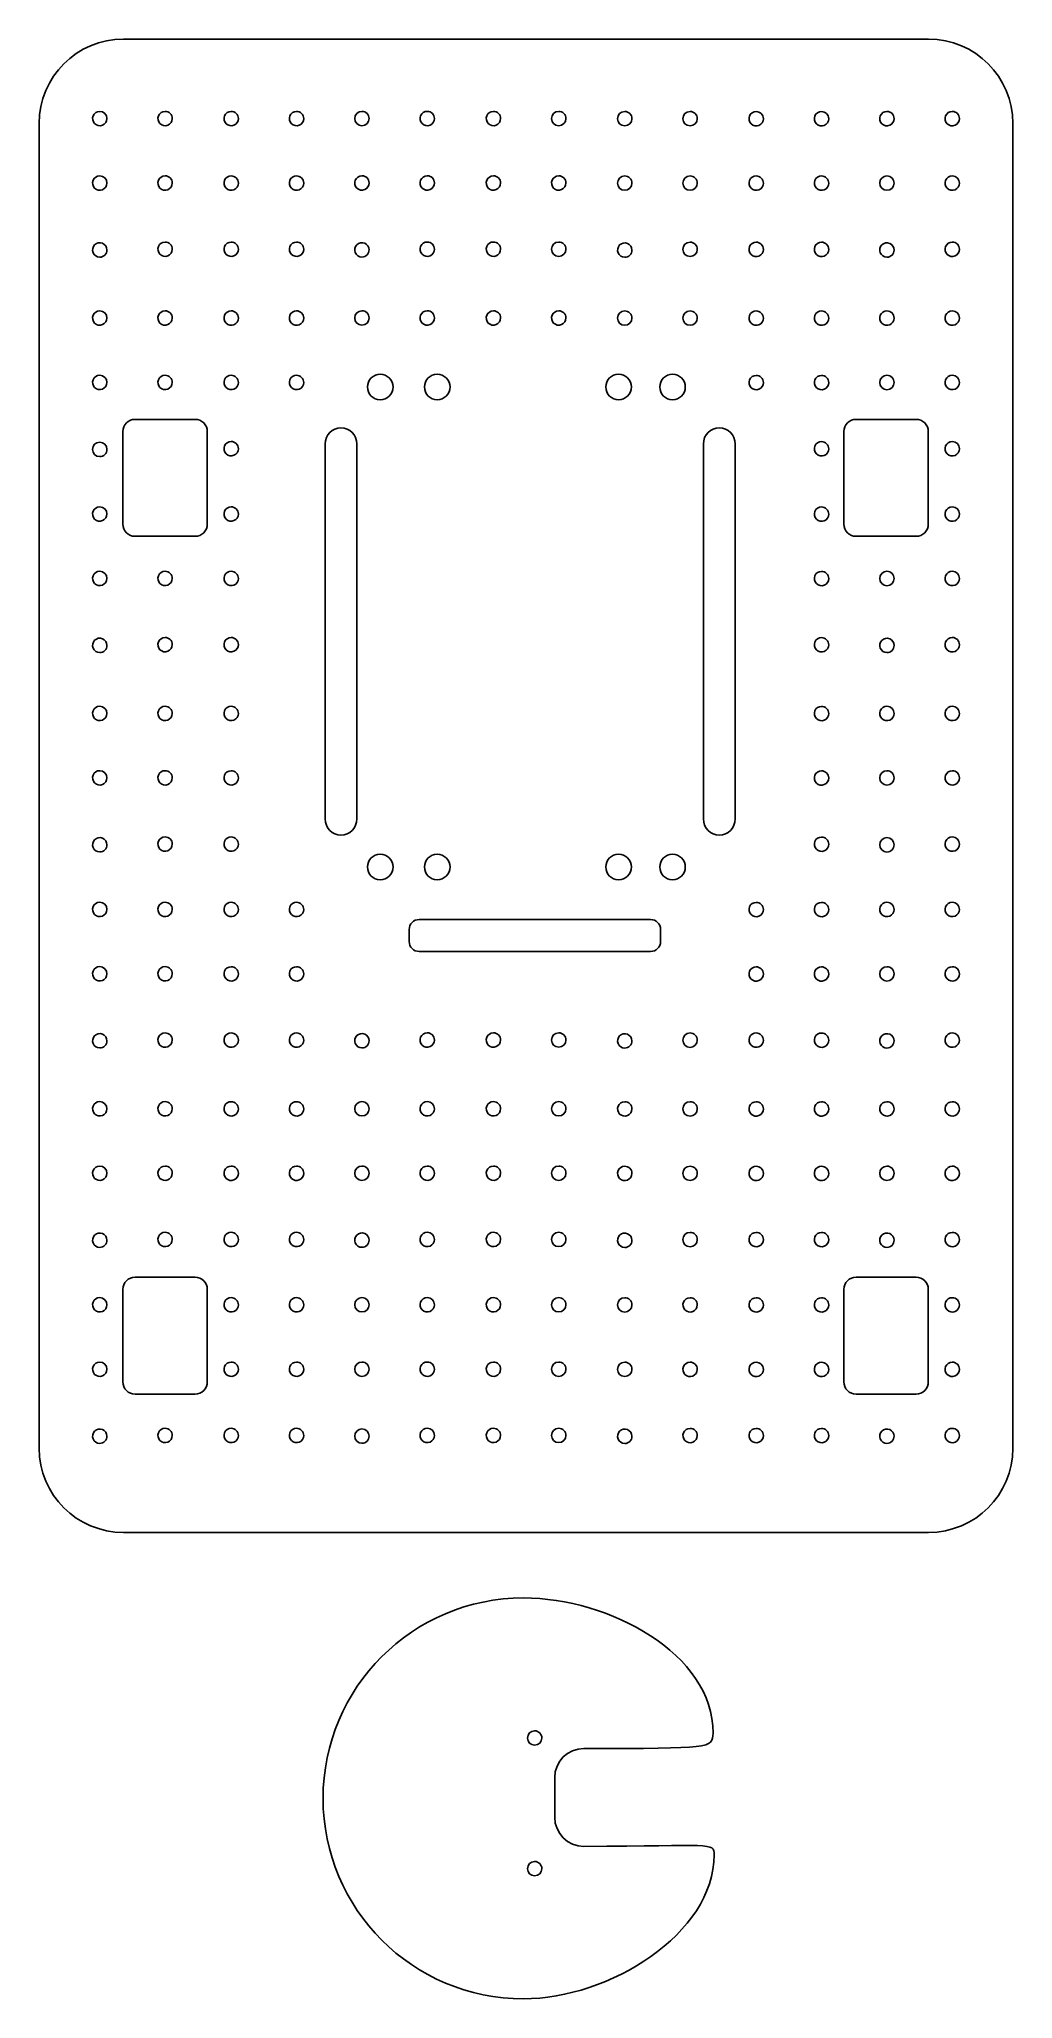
# Model space of a CAD drawing. Extents: x 28 to 178, y -12 to 290.
import ezdxf

# ---------------------------------------------------------------- set-up
doc = ezdxf.new("R2010")
doc.units = 0
doc.layers.add('buchi_Grove', color=7, linetype='CONTINUOUS')
doc.layers.add('fluid-networks-dashboard_copia', color=7, linetype='CONTINUOUS')

msp = doc.modelspace()

# ---------------------------------------------------------------- linework, layer by layer
at = {"layer": 'buchi_Grove', "color": 7}
for points in [[(37.747406, 278.944116)], [(47.801575, 278.944116)], [(57.972698, 278.93995)], [(68.026863, 278.93995)], [(78.097717, 278.952465)], [(88.151886, 278.952465)], [(98.323006, 278.948299)], [(108.37717, 278.948299)], [(118.53152, 278.927415)], [(128.58569, 278.927415)], [(138.75682, 278.92325)], [(148.81099, 278.92325)], [(158.88177, 278.935766)], [(168.93596, 278.935766)], [(37.747406, 269.025785)], [(47.801575, 269.025785)], [(57.972698, 269.021619)], [(68.026863, 269.021619)], [(78.097717, 269.034137)], [(88.151886, 269.034135)], [(98.323006, 269.029972)], [(108.37717, 269.02997)], [(118.53152, 269.00908)], [(128.58569, 269.009086)], [(138.75682, 269.004915)], [(148.81099, 269.004921)], [(158.88179, 269.017433)], [(168.93596, 269.017435)], [(38.853111, 257.619453)], [(47.801575, 258.835777)], [(57.972698, 258.833694)], [(68.026863, 258.831611)], [(79.203418, 257.627804)], [(88.151886, 258.844127)], [(98.323006, 258.842044)], [(108.37717, 258.839962)], [(119.637231, 257.602749)], [(128.58569, 258.819076)], [(138.75682, 258.816989)], [(148.81099, 258.81491)], [(159.987491, 257.611103)], [(168.93596, 258.827426)], [(37.747406, 248.252445)], [(47.801575, 248.252445)], [(57.972698, 248.248279)], [(68.026863, 248.248279)], [(78.097717, 248.260795)], [(88.151886, 248.260795)], [(98.323006, 248.256629)], [(108.37717, 248.256629)], [(118.53152, 248.235744)], [(128.58569, 248.235744)], [(138.75682, 248.231578)], [(148.81099, 248.231578)], [(158.88177, 248.244098)], [(168.93596, 248.244098)], [(37.747406, 238.334117)], [(47.801575, 238.334114)], [(57.972698, 238.329952)], [(68.026863, 238.329948)], [(138.75682, 238.313247)], [(148.81099, 238.313251)], [(158.88179, 238.325767)], [(168.93596, 238.325767)], [(38.853111, 226.927788)], [(57.972698, 228.142025)], [(148.81099, 228.123241)], [(168.93596, 228.135761)], [(37.747406, 218.089946)], [(57.972698, 218.085781)], [(148.81099, 218.06908)], [(168.93596, 218.081592)], [(37.747406, 208.171611)], [(47.801575, 208.171619)], [(57.972698, 208.167446)], [(148.81099, 208.150753)], [(158.88179, 208.163265)], [(168.93596, 208.163265)], [(38.853111, 196.76528)], [(47.801575, 197.981611)], [(57.972698, 197.979531)], [(148.81099, 197.960741)], [(159.987491, 196.75694)], [(168.93596, 197.973251)], [(37.747406, 187.398271)], [(47.801575, 187.398271)], [(57.972698, 187.394111)], [(148.81099, 187.377411)], [(158.88177, 187.389931)], [(168.93596, 187.389931)], [(37.747406, 177.479941)], [(47.801575, 177.479941)], [(57.972698, 177.475781)], [(148.81099, 177.459081)], [(158.88179, 177.471591)], [(168.93596, 177.471601)], [(38.853115, 166.07361)], [(47.801575, 167.289931)], [(57.972698, 167.287861)], [(148.81099, 167.269081)], [(159.987491, 166.06526)], [(168.93596, 167.281591)], [(37.747406, 157.235781)], [(47.801575, 157.235781)], [(57.972698, 157.231621)], [(68.026863, 157.231621)], [(138.75682, 157.214911)], [(148.81099, 157.214911)], [(158.88177, 157.227421)], [(168.93596, 157.227421)], [(37.747406, 147.317451)], [(47.801575, 147.317451)], [(57.972698, 147.313281)], [(68.026863, 147.313281)], [(138.75682, 147.296571)], [(148.81099, 147.296571)], [(158.88179, 147.309081)], [(168.93596, 147.309101)], [(38.853115, 135.91112)], [(47.801575, 137.127431)], [(57.972698, 137.125351)], [(68.026863, 137.123261)], [(79.203418, 135.91946)], [(88.151886, 137.135791)], [(98.323006, 137.133701)], [(108.37717, 137.131621)], [(119.637231, 135.89441)], [(128.58569, 137.110741)], [(138.75682, 137.108641)], [(148.81099, 137.106571)], [(159.987491, 135.90276)], [(168.93596, 137.119081)], [(37.747406, 126.544101)], [(47.801575, 126.544101)], [(57.972698, 126.539931)], [(68.026863, 126.539931)], [(78.097717, 126.552461)], [(88.151886, 126.552461)], [(98.323006, 126.548301)], [(108.37717, 126.548301)], [(118.53152, 126.527411)], [(128.58569, 126.527411)], [(138.75682, 126.523241)], [(148.81099, 126.523241)], [(158.88177, 126.535751)], [(168.93596, 126.535751)], [(37.747406, 116.625781)], [(47.801575, 116.625781)], [(57.972698, 116.621611)], [(68.026863, 116.621611)], [(78.097717, 116.634131)], [(88.151886, 116.634131)], [(98.323006, 116.629961)], [(108.37717, 116.629961)], [(118.53152, 116.609071)], [(128.58569, 116.609071)], [(138.75682, 116.604911)], [(148.81099, 116.604911)], [(158.88179, 116.617421)], [(168.93596, 116.617421)], [(47.801575, 106.435761)], [(57.972698, 106.433691)], [(68.026863, 106.431601)], [(88.151886, 106.444111)], [(98.323006, 106.442031)], [(108.37717, 106.439941)], [(128.58569, 106.419071)], [(138.75682, 106.416981)], [(148.81099, 106.414901)], [(168.93596, 106.427421)], [(38.853115, 105.21944)], [(79.203418, 105.2278)], [(119.637231, 105.20274)], [(159.987491, 105.21109)], [(37.747406, 96.381611)], [(57.972698, 96.377441)], [(68.026863, 96.377441)], [(78.097717, 96.389971)], [(88.151886, 96.389971)], [(98.323006, 96.385811)], [(108.37717, 96.385811)], [(118.53152, 96.364921)], [(128.585685, 96.364931)], [(138.75682, 96.360751)], [(148.810977, 96.360771)], [(168.93596, 96.373261)], [(37.747406, 86.463291)], [(57.972698, 86.459121)], [(68.026863, 86.459121)], [(78.097717, 86.471641)], [(88.151886, 86.471641)], [(98.323006, 86.467471)], [(108.37717, 86.467471)], [(118.53152, 86.446581)], [(128.585685, 86.446581)], [(138.75682, 86.442421)], [(148.810977, 86.442421)], [(168.93596, 86.454931)], [(47.801575, 76.273271)], [(57.972698, 76.271201)], [(68.026863, 76.269111)], [(88.151886, 76.281621)], [(98.323006, 76.279541)], [(108.37717, 76.277451)], [(128.585685, 76.256571)], [(138.75682, 76.254491)], [(148.810977, 76.252411)], [(168.93596, 76.264931)], [(38.853115, 75.05695)], [(79.203418, 75.06531)], [(119.637231, 75.04025)], [(159.987491, 75.0486)], [(104.673, 29.710711)], [(104.673, 9.602431)]]:
    msp.add_lwpolyline(points, close=True, dxfattribs=at)
for points in [[(36.725872, 278.261548), (36.55473, 277.848376), (36.649329, 277.372795), (36.965558, 277.056567)], [(37.747406, 278.944116), (37.300192, 278.944116), (36.897013, 278.67472), (36.725872, 278.261548)], [(38.853107, 277.838415), (38.853107, 278.449077), (38.358068, 278.944116), (37.747406, 278.944116)], [(38.170539, 276.816881), (38.583711, 276.988022), (38.853107, 277.391201), (38.853107, 277.838415)], [(46.780041, 278.261548), (46.608899, 277.848376), (46.703498, 277.372795), (47.019727, 277.056567)], [(47.801575, 278.944116), (47.354361, 278.944116), (46.951182, 278.67472), (46.780041, 278.261548)], [(48.583423, 278.620263), (48.376064, 278.827622), (48.094825, 278.944116), (47.801575, 278.944116)], [(48.224708, 276.816881), (48.63788, 276.988022), (48.907276, 277.391201), (48.907276, 277.838415)], [(48.907276, 277.838415), (48.907276, 278.131665), (48.790782, 278.412904), (48.583423, 278.620263)], [(56.951164, 278.257382), (56.780022, 277.84421), (56.874621, 277.368629), (57.19085, 277.052401)], [(57.972698, 278.93995), (57.525484, 278.93995), (57.122305, 278.670554), (56.951164, 278.257382)], [(58.754546, 278.616097), (58.547187, 278.823456), (58.265948, 278.93995), (57.972698, 278.93995)], [(58.395831, 276.812715), (58.809003, 276.983856), (59.078399, 277.387035), (59.078399, 277.834249)], [(59.078399, 277.834249), (59.078399, 278.127499), (58.961905, 278.408738), (58.754546, 278.616097)], [(67.005329, 278.257382), (66.834187, 277.84421), (66.928786, 277.368629), (67.245015, 277.052401)], [(68.026863, 278.93995), (67.579649, 278.93995), (67.17647, 278.670554), (67.005329, 278.257382)], [(68.808711, 278.616097), (68.601352, 278.823456), (68.320113, 278.93995), (68.026863, 278.93995)], [(68.449996, 276.812715), (68.863168, 276.983856), (69.132564, 277.387035), (69.132564, 277.834249)], [(69.132564, 277.834249), (69.132564, 278.127499), (69.01607, 278.408738), (68.808711, 278.616097)], [(78.097717, 278.952465), (77.487055, 278.952465), (76.992016, 278.457426), (76.992016, 277.846764)], [(76.992016, 277.846764), (76.992016, 277.236102), (77.487055, 276.741063), (78.097717, 276.741063)], [(78.879565, 278.628612), (78.672206, 278.835971), (78.390967, 278.952465), (78.097717, 278.952465)], [(78.097717, 276.741063), (78.708379, 276.741063), (79.203418, 277.236102), (79.203418, 277.846764)], [(79.203418, 277.846764), (79.203418, 278.140014), (79.086924, 278.421253), (78.879565, 278.628612)], [(87.130352, 278.269897), (86.95921, 277.856725), (87.053809, 277.381144), (87.370038, 277.064916)], [(88.151886, 278.952465), (87.704672, 278.952465), (87.301493, 278.683069), (87.130352, 278.269897)], [(88.933734, 278.628612), (88.726375, 278.835971), (88.445136, 278.952465), (88.151886, 278.952465)], [(88.575019, 276.82523), (88.988191, 276.996371), (89.257587, 277.39955), (89.257587, 277.846764)], [(89.257587, 277.846764), (89.257587, 278.140014), (89.141093, 278.421253), (88.933734, 278.628612)], [(97.301472, 278.265731), (97.13033, 277.852559), (97.224929, 277.376978), (97.541158, 277.06075)], [(98.323006, 278.948299), (97.875792, 278.948299), (97.472613, 278.678903), (97.301472, 278.265731)], [(99.104854, 278.624446), (98.897495, 278.831805), (98.616256, 278.948299), (98.323006, 278.948299)], [(98.746139, 276.821064), (99.159311, 276.992205), (99.428707, 277.395384), (99.428707, 277.842598)], [(99.428707, 277.842598), (99.428707, 278.135848), (99.312213, 278.417087), (99.104854, 278.624446)], [(108.37717, 278.948299), (107.766508, 278.948299), (107.271469, 278.45326), (107.271469, 277.842598)], [(107.271469, 277.842598), (107.271469, 277.231936), (107.766508, 276.736897), (108.37717, 276.736897)], [(109.159018, 278.624446), (108.951659, 278.831805), (108.67042, 278.948299), (108.37717, 278.948299)], [(108.37717, 276.736897), (108.987832, 276.736897), (109.482871, 277.231936), (109.482871, 277.842598)], [(109.482871, 277.842598), (109.482871, 278.135848), (109.366377, 278.417087), (109.159018, 278.624446)], [(118.53152, 278.927415), (117.920858, 278.927415), (117.425819, 278.432376), (117.425819, 277.821714)], [(117.425819, 277.821714), (117.425819, 277.211052), (117.920858, 276.716013), (118.53152, 276.716013)], [(119.313368, 278.603562), (119.106009, 278.810921), (118.82477, 278.927415), (118.53152, 278.927415)], [(118.53152, 276.716013), (119.142182, 276.716013), (119.637221, 277.211052), (119.637221, 277.821714)], [(119.637221, 277.821714), (119.637221, 278.114964), (119.520727, 278.396203), (119.313368, 278.603562)], [(128.58569, 278.927415), (127.975028, 278.927415), (127.479989, 278.432376), (127.479989, 277.821714)], [(127.479989, 277.821714), (127.479989, 277.211052), (127.975028, 276.716013), (128.58569, 276.716013)], [(129.367538, 278.603562), (129.160179, 278.810921), (128.87894, 278.927415), (128.58569, 278.927415)], [(128.58569, 276.716013), (129.196352, 276.716013), (129.691391, 277.211052), (129.691391, 277.821714)], [(129.691391, 277.821714), (129.691391, 278.114964), (129.574897, 278.396203), (129.367538, 278.603562)], [(137.735286, 278.240682), (137.564144, 277.82751), (137.658743, 277.351929), (137.974972, 277.035701)], [(138.75682, 278.92325), (138.309606, 278.92325), (137.906427, 278.653854), (137.735286, 278.240682)], [(139.538668, 278.599397), (139.331309, 278.806756), (139.05007, 278.92325), (138.75682, 278.92325)], [(139.179953, 276.796015), (139.593125, 276.967156), (139.862521, 277.370335), (139.862521, 277.817549)], [(139.862521, 277.817549), (139.862521, 278.110799), (139.746027, 278.392038), (139.538668, 278.599397)], [(147.789456, 278.240682), (147.618314, 277.82751), (147.712913, 277.351929), (148.029142, 277.035701)], [(148.81099, 278.92325), (148.363776, 278.92325), (147.960597, 278.653854), (147.789456, 278.240682)], [(149.592838, 278.599397), (149.385479, 278.806756), (149.10424, 278.92325), (148.81099, 278.92325)], [(149.234123, 276.796015), (149.647295, 276.967156), (149.916691, 277.370335), (149.916691, 277.817549)], [(149.916691, 277.817549), (149.916691, 278.110799), (149.800197, 278.392038), (149.592838, 278.599397)], [(157.860236, 278.253198), (157.689094, 277.840026), (157.783693, 277.364445), (158.099922, 277.048217)], [(158.88177, 278.935766), (158.434556, 278.935766), (158.031377, 278.66637), (157.860236, 278.253198)], [(159.663618, 278.611913), (159.456259, 278.819272), (159.17502, 278.935766), (158.88177, 278.935766)], [(159.304903, 276.808531), (159.718075, 276.979672), (159.987471, 277.382851), (159.987471, 277.830065)], [(159.987471, 277.830065), (159.987471, 278.123315), (159.870977, 278.404554), (159.663618, 278.611913)], [(167.914426, 278.253198), (167.743284, 277.840026), (167.837883, 277.364445), (168.154112, 277.048217)], [(168.93596, 278.935766), (168.488746, 278.935766), (168.085567, 278.66637), (167.914426, 278.253198)], [(169.717808, 278.611913), (169.510449, 278.819272), (169.22921, 278.935766), (168.93596, 278.935766)], [(169.359093, 276.808531), (169.772265, 276.979672), (170.041661, 277.382851), (170.041661, 277.830065)], [(170.041661, 277.830065), (170.041661, 278.123315), (169.925167, 278.404554), (169.717808, 278.611913)], [(36.965558, 277.056567), (37.281786, 276.740338), (37.757367, 276.645739), (38.170539, 276.816881)], [(47.019727, 277.056567), (47.335955, 276.740338), (47.811536, 276.645739), (48.224708, 276.816881)], [(57.19085, 277.052401), (57.507078, 276.736172), (57.982659, 276.641573), (58.395831, 276.812715)], [(67.245015, 277.052401), (67.561243, 276.736172), (68.036824, 276.641573), (68.449996, 276.812715)], [(87.370038, 277.064916), (87.686266, 276.748687), (88.161847, 276.654088), (88.575019, 276.82523)], [(97.541158, 277.06075), (97.857386, 276.744521), (98.332967, 276.649922), (98.746139, 276.821064)], [(137.974972, 277.035701), (138.2912, 276.719472), (138.766781, 276.624873), (139.179953, 276.796015)], [(148.029142, 277.035701), (148.34537, 276.719472), (148.820951, 276.624873), (149.234123, 276.796015)], [(158.099922, 277.048217), (158.41615, 276.731988), (158.891731, 276.637389), (159.304903, 276.808531)], [(168.154112, 277.048217), (168.47034, 276.731988), (168.945921, 276.637389), (169.359093, 276.808531)], [(37.747406, 269.025785), (37.300192, 269.025785), (36.897013, 268.756389), (36.725872, 268.343217)], [(38.853107, 267.920084), (38.853107, 268.530746), (38.358068, 269.025785), (37.747406, 269.025785)], [(47.801575, 269.025785), (47.354361, 269.025785), (46.951182, 268.756389), (46.780041, 268.343217)], [(48.583423, 268.701932), (48.376064, 268.909291), (48.094825, 269.025785), (47.801575, 269.025785)], [(48.907276, 267.920084), (48.907276, 268.213334), (48.790782, 268.494573), (48.583423, 268.701932)], [(57.972698, 269.021619), (57.525484, 269.021619), (57.122305, 268.752223), (56.951164, 268.339051)], [(58.754546, 268.697766), (58.547187, 268.905125), (58.265948, 269.021619), (57.972698, 269.021619)], [(59.078399, 267.915918), (59.078399, 268.209168), (58.961905, 268.490407), (58.754546, 268.697766)], [(68.026863, 269.021619), (67.579649, 269.021619), (67.17647, 268.752223), (67.005329, 268.339051)], [(68.808711, 268.697766), (68.601352, 268.905125), (68.320113, 269.021619), (68.026863, 269.021619)], [(69.132564, 267.915918), (69.132564, 268.209168), (69.01607, 268.490407), (68.808711, 268.697766)], [(78.097717, 269.034137), (77.650503, 269.034137), (77.247324, 268.764741), (77.076183, 268.351569)], [(78.879565, 268.710284), (78.672206, 268.917643), (78.390967, 269.034137), (78.097717, 269.034137)], [(79.203418, 267.928436), (79.203418, 268.221686), (79.086924, 268.502925), (78.879565, 268.710284)], [(88.151886, 269.034135), (87.704672, 269.034135), (87.301493, 268.764739), (87.130352, 268.351567)], [(88.933734, 268.710282), (88.726375, 268.917641), (88.445136, 269.034135), (88.151886, 269.034135)], [(89.257587, 267.928434), (89.257587, 268.221684), (89.141093, 268.502923), (88.933734, 268.710282)], [(98.323006, 269.029972), (97.875792, 269.029972), (97.472613, 268.760576), (97.301472, 268.347404)], [(99.104854, 268.706119), (98.897495, 268.913478), (98.616256, 269.029972), (98.323006, 269.029972)], [(99.428707, 267.924271), (99.428707, 268.217521), (99.312213, 268.49876), (99.104854, 268.706119)], [(108.37717, 269.02997), (107.929956, 269.02997), (107.526777, 268.760574), (107.355636, 268.347402)], [(109.159018, 268.706117), (108.951659, 268.913476), (108.67042, 269.02997), (108.37717, 269.02997)], [(109.482871, 267.924269), (109.482871, 268.217519), (109.366377, 268.498758), (109.159018, 268.706117)], [(118.53152, 269.00908), (117.920858, 269.00908), (117.425819, 268.514041), (117.425819, 267.903379)], [(119.313368, 268.685227), (119.106009, 268.892586), (118.82477, 269.00908), (118.53152, 269.00908)], [(119.637221, 267.903379), (119.637221, 268.196629), (119.520727, 268.477868), (119.313368, 268.685227)], [(128.58569, 269.009086), (127.975028, 269.009086), (127.479989, 268.514047), (127.479989, 267.903385)], [(129.367538, 268.685233), (129.160179, 268.892592), (128.87894, 269.009086), (128.58569, 269.009086)], [(129.691391, 267.903385), (129.691391, 268.196635), (129.574897, 268.477874), (129.367538, 268.685233)], [(138.75682, 269.004915), (138.309606, 269.004915), (137.906427, 268.735519), (137.735286, 268.322347)], [(139.538668, 268.681062), (139.331309, 268.888421), (139.05007, 269.004915), (138.75682, 269.004915)], [(139.862521, 267.899214), (139.862521, 268.192464), (139.746027, 268.473703), (139.538668, 268.681062)], [(148.81099, 269.004921), (148.363776, 269.004921), (147.960597, 268.735525), (147.789456, 268.322353)], [(149.592838, 268.681068), (149.385479, 268.888427), (149.10424, 269.004921), (148.81099, 269.004921)], [(149.916691, 267.89922), (149.916691, 268.19247), (149.800197, 268.473709), (149.592838, 268.681068)], [(158.88179, 269.017433), (158.271128, 269.017433), (157.776089, 268.522394), (157.776089, 267.911732)], [(159.663638, 268.69358), (159.456279, 268.900939), (159.17504, 269.017433), (158.88179, 269.017433)], [(159.987491, 267.911732), (159.987491, 268.204982), (159.870997, 268.486221), (159.663638, 268.69358)], [(168.93596, 269.017435), (168.488746, 269.017435), (168.085567, 268.748039), (167.914426, 268.334867)], [(169.717808, 268.693582), (169.510449, 268.900941), (169.22921, 269.017435), (168.93596, 269.017435)], [(170.041661, 267.911734), (170.041661, 268.204984), (169.925167, 268.486223), (169.717808, 268.693582)], [(36.725872, 268.343217), (36.55473, 267.930045), (36.649329, 267.454464), (36.965558, 267.138236)], [(36.965558, 267.138236), (37.281786, 266.822007), (37.757367, 266.727408), (38.170539, 266.89855)], [(38.170539, 266.89855), (38.583711, 267.069691), (38.853107, 267.47287), (38.853107, 267.920084)], [(46.780041, 268.343217), (46.608899, 267.930045), (46.703498, 267.454464), (47.019727, 267.138236)], [(47.019727, 267.138236), (47.335955, 266.822007), (47.811536, 266.727408), (48.224708, 266.89855)], [(48.224708, 266.89855), (48.63788, 267.069691), (48.907276, 267.47287), (48.907276, 267.920084)], [(56.951164, 268.339051), (56.780022, 267.925879), (56.874621, 267.450298), (57.19085, 267.13407)], [(57.19085, 267.13407), (57.507078, 266.817841), (57.982659, 266.723242), (58.395831, 266.894384)], [(58.395831, 266.894384), (58.809003, 267.065525), (59.078399, 267.468704), (59.078399, 267.915918)], [(67.005329, 268.339051), (66.834187, 267.925879), (66.928786, 267.450298), (67.245015, 267.13407)], [(67.245015, 267.13407), (67.561243, 266.817841), (68.036824, 266.723242), (68.449996, 266.894384)], [(68.449996, 266.894384), (68.863168, 267.065525), (69.132564, 267.468704), (69.132564, 267.915918)], [(77.076183, 268.351569), (76.905041, 267.938397), (76.99964, 267.462816), (77.315869, 267.146588)], [(77.315869, 267.146588), (77.632097, 266.830359), (78.107678, 266.73576), (78.52085, 266.906902)], [(78.52085, 266.906902), (78.934022, 267.078043), (79.203418, 267.481222), (79.203418, 267.928436)], [(87.130352, 268.351567), (86.95921, 267.938395), (87.053809, 267.462814), (87.370038, 267.146586)], [(87.370038, 267.146586), (87.686266, 266.830357), (88.161847, 266.735758), (88.575019, 266.9069)], [(88.575019, 266.9069), (88.988191, 267.078041), (89.257587, 267.48122), (89.257587, 267.928434)], [(97.301472, 268.347404), (97.13033, 267.934232), (97.224929, 267.458651), (97.541158, 267.142423)], [(97.541158, 267.142423), (97.857386, 266.826194), (98.332967, 266.731595), (98.746139, 266.902737)], [(98.746139, 266.902737), (99.159311, 267.073878), (99.428707, 267.477057), (99.428707, 267.924271)], [(107.355636, 268.347402), (107.184494, 267.93423), (107.279093, 267.458649), (107.595322, 267.142421)], [(107.595322, 267.142421), (107.91155, 266.826192), (108.387131, 266.731593), (108.800303, 266.902735)], [(108.800303, 266.902735), (109.213475, 267.073876), (109.482871, 267.477055), (109.482871, 267.924269)], [(117.425819, 267.903379), (117.425819, 267.292717), (117.920858, 266.797678), (118.53152, 266.797678)], [(118.53152, 266.797678), (119.142182, 266.797678), (119.637221, 267.292717), (119.637221, 267.903379)], [(127.479989, 267.903385), (127.479989, 267.292723), (127.975028, 266.797684), (128.58569, 266.797684)], [(128.58569, 266.797684), (129.196352, 266.797684), (129.691391, 267.292723), (129.691391, 267.903385)], [(137.735286, 268.322347), (137.564144, 267.909175), (137.658743, 267.433594), (137.974972, 267.117366)], [(137.974972, 267.117366), (138.2912, 266.801137), (138.766781, 266.706538), (139.179953, 266.87768)], [(139.179953, 266.87768), (139.593125, 267.048821), (139.862521, 267.452), (139.862521, 267.899214)], [(147.789456, 268.322353), (147.618314, 267.909181), (147.712913, 267.4336), (148.029142, 267.117372)], [(148.029142, 267.117372), (148.34537, 266.801143), (148.820951, 266.706544), (149.234123, 266.877686)], [(149.234123, 266.877686), (149.647295, 267.048827), (149.916691, 267.452006), (149.916691, 267.89922)], [(157.776089, 267.911732), (157.776089, 267.30107), (158.271128, 266.806031), (158.88179, 266.806031)], [(158.88179, 266.806031), (159.492452, 266.806031), (159.987491, 267.30107), (159.987491, 267.911732)], [(167.914426, 268.334867), (167.743284, 267.921695), (167.837883, 267.446114), (168.154112, 267.129886)], [(168.154112, 267.129886), (168.47034, 266.813657), (168.945921, 266.719058), (169.359093, 266.8902)], [(169.359093, 266.8902), (169.772265, 267.061341), (170.041661, 267.46452), (170.041661, 267.911734)], [(36.965562, 258.401301), (36.649333, 258.085073), (36.554734, 257.609492), (36.725876, 257.19632)], [(36.725876, 257.19632), (36.897017, 256.783148), (37.300196, 256.513752), (37.74741, 256.513752)], [(38.170543, 258.640987), (37.757371, 258.812129), (37.28179, 258.71753), (36.965562, 258.401301)], [(37.74741, 256.513752), (38.04066, 256.513752), (38.321899, 256.630246), (38.529258, 256.837605)], [(38.853111, 257.619453), (38.853111, 258.066667), (38.583715, 258.469846), (38.170543, 258.640987)], [(38.529258, 256.837605), (38.736617, 257.044964), (38.853111, 257.326203), (38.853111, 257.619453)], [(46.780041, 258.153209), (46.608899, 257.740037), (46.703498, 257.264456), (47.019727, 256.948228)], [(47.801575, 258.835777), (47.354361, 258.835777), (46.951182, 258.566381), (46.780041, 258.153209)], [(47.019727, 256.948228), (47.335955, 256.631999), (47.811536, 256.5374), (48.224708, 256.708542)], [(48.583423, 258.511924), (48.376064, 258.719283), (48.094825, 258.835777), (47.801575, 258.835777)], [(48.224708, 256.708542), (48.63788, 256.879683), (48.907276, 257.282862), (48.907276, 257.730076)], [(48.907276, 257.730076), (48.907276, 258.023326), (48.790782, 258.304565), (48.583423, 258.511924)], [(56.951164, 258.151126), (56.780022, 257.737954), (56.874621, 257.262373), (57.19085, 256.946145)], [(57.972698, 258.833694), (57.525484, 258.833694), (57.122305, 258.564298), (56.951164, 258.151126)], [(57.19085, 256.946145), (57.507078, 256.629916), (57.982659, 256.535317), (58.395831, 256.706459)], [(58.754546, 258.509841), (58.547187, 258.7172), (58.265948, 258.833694), (57.972698, 258.833694)], [(58.395831, 256.706459), (58.809003, 256.8776), (59.078399, 257.280779), (59.078399, 257.727993)], [(59.078399, 257.727993), (59.078399, 258.021243), (58.961905, 258.302482), (58.754546, 258.509841)], [(67.005329, 258.149043), (66.834187, 257.735871), (66.928786, 257.26029), (67.245015, 256.944062)], [(68.026863, 258.831611), (67.579649, 258.831611), (67.17647, 258.562215), (67.005329, 258.149043)], [(67.245015, 256.944062), (67.561243, 256.627833), (68.036824, 256.533234), (68.449996, 256.704376)], [(68.808711, 258.507758), (68.601352, 258.715117), (68.320113, 258.831611), (68.026863, 258.831611)], [(68.449996, 256.704376), (68.863168, 256.875517), (69.132564, 257.278696), (69.132564, 257.72591)], [(69.132564, 257.72591), (69.132564, 258.01916), (69.01607, 258.300399), (68.808711, 258.507758)], [(77.315869, 258.409652), (76.99964, 258.093424), (76.905041, 257.617843), (77.076183, 257.204671)], [(77.076183, 257.204671), (77.247324, 256.791499), (77.650503, 256.522103), (78.097717, 256.522103)], [(78.52085, 258.649338), (78.107678, 258.82048), (77.632097, 258.725881), (77.315869, 258.409652)], [(78.097717, 256.522103), (78.390967, 256.522103), (78.672206, 256.638597), (78.879565, 256.845956)], [(79.203418, 257.627804), (79.203418, 258.075018), (78.934022, 258.478197), (78.52085, 258.649338)], [(78.879565, 256.845956), (79.086924, 257.053315), (79.203418, 257.334554), (79.203418, 257.627804)], [(87.130352, 258.161559), (86.95921, 257.748387), (87.053809, 257.272806), (87.370038, 256.956578)], [(88.151886, 258.844127), (87.704672, 258.844127), (87.301493, 258.574731), (87.130352, 258.161559)], [(87.370038, 256.956578), (87.686266, 256.640349), (88.161847, 256.54575), (88.575019, 256.716892)], [(88.933734, 258.520274), (88.726375, 258.727633), (88.445136, 258.844127), (88.151886, 258.844127)], [(88.575019, 256.716892), (88.988191, 256.888033), (89.257587, 257.291212), (89.257587, 257.738426)], [(89.257587, 257.738426), (89.257587, 258.031676), (89.141093, 258.312915), (88.933734, 258.520274)], [(97.301472, 258.159476), (97.13033, 257.746304), (97.224929, 257.270723), (97.541158, 256.954495)], [(98.323006, 258.842044), (97.875792, 258.842044), (97.472613, 258.572648), (97.301472, 258.159476)], [(97.541158, 256.954495), (97.857386, 256.638266), (98.332967, 256.543667), (98.746139, 256.714809)], [(99.104854, 258.518191), (98.897495, 258.72555), (98.616256, 258.842044), (98.323006, 258.842044)], [(98.746139, 256.714809), (99.159311, 256.88595), (99.428707, 257.289129), (99.428707, 257.736343)], [(99.428707, 257.736343), (99.428707, 258.029593), (99.312213, 258.310832), (99.104854, 258.518191)], [(108.37717, 258.839962), (107.766508, 258.839962), (107.271469, 258.344923), (107.271469, 257.734261)], [(107.271469, 257.734261), (107.271469, 257.123599), (107.766508, 256.62856), (108.37717, 256.62856)], [(109.159018, 258.516109), (108.951659, 258.723468), (108.67042, 258.839962), (108.37717, 258.839962)], [(108.37717, 256.62856), (108.987832, 256.62856), (109.482871, 257.123599), (109.482871, 257.734261)], [(109.482871, 257.734261), (109.482871, 258.027511), (109.366377, 258.30875), (109.159018, 258.516109)], [(117.749682, 258.384597), (117.433453, 258.068369), (117.338854, 257.592788), (117.509996, 257.179616)], [(117.509996, 257.179616), (117.681137, 256.766444), (118.084316, 256.497048), (118.53153, 256.497048)], [(118.954663, 258.624283), (118.541491, 258.795425), (118.06591, 258.700826), (117.749682, 258.384597)], [(118.53153, 256.497048), (118.82478, 256.497048), (119.106019, 256.613542), (119.313378, 256.820901)], [(119.637231, 257.602749), (119.637231, 258.049963), (119.367835, 258.453142), (118.954663, 258.624283)], [(119.313378, 256.820901), (119.520737, 257.02826), (119.637231, 257.309499), (119.637231, 257.602749)], [(128.58569, 258.819076), (127.975028, 258.819076), (127.479989, 258.324037), (127.479989, 257.713375)], [(127.479989, 257.713375), (127.479989, 257.102713), (127.975028, 256.607674), (128.58569, 256.607674)], [(129.367538, 258.495223), (129.160179, 258.702582), (128.87894, 258.819076), (128.58569, 258.819076)], [(128.58569, 256.607674), (129.196352, 256.607674), (129.691391, 257.102713), (129.691391, 257.713375)], [(129.691391, 257.713375), (129.691391, 258.006625), (129.574897, 258.287864), (129.367538, 258.495223)], [(137.735286, 258.134421), (137.564144, 257.721249), (137.658743, 257.245668), (137.974972, 256.92944)], [(138.75682, 258.816989), (138.309606, 258.816989), (137.906427, 258.547593), (137.735286, 258.134421)], [(137.974972, 256.92944), (138.2912, 256.613211), (138.766781, 256.518612), (139.179953, 256.689754)], [(139.538668, 258.493136), (139.331309, 258.700495), (139.05007, 258.816989), (138.75682, 258.816989)], [(139.179953, 256.689754), (139.593125, 256.860895), (139.862521, 257.264074), (139.862521, 257.711288)], [(139.862521, 257.711288), (139.862521, 258.004538), (139.746027, 258.285777), (139.538668, 258.493136)], [(147.789456, 258.132342), (147.618314, 257.71917), (147.712913, 257.243589), (148.029142, 256.927361)], [(148.81099, 258.81491), (148.363776, 258.81491), (147.960597, 258.545514), (147.789456, 258.132342)], [(148.029142, 256.927361), (148.34537, 256.611132), (148.820951, 256.516533), (149.234123, 256.687675)], [(149.592838, 258.491057), (149.385479, 258.698416), (149.10424, 258.81491), (148.81099, 258.81491)], [(149.234123, 256.687675), (149.647295, 256.858816), (149.916691, 257.261995), (149.916691, 257.709209)], [(149.916691, 257.709209), (149.916691, 258.002459), (149.800197, 258.283698), (149.592838, 258.491057)], [(158.099942, 258.392951), (157.783713, 258.076723), (157.689114, 257.601142), (157.860256, 257.18797)], [(157.860256, 257.18797), (158.031397, 256.774798), (158.434576, 256.505402), (158.88179, 256.505402)], [(159.304923, 258.632637), (158.891751, 258.803779), (158.41617, 258.70918), (158.099942, 258.392951)], [(158.88179, 256.505402), (159.17504, 256.505402), (159.456279, 256.621896), (159.663638, 256.829255)], [(159.987491, 257.611103), (159.987491, 258.058317), (159.718095, 258.461496), (159.304923, 258.632637)], [(159.663638, 256.829255), (159.870997, 257.036614), (159.987491, 257.317853), (159.987491, 257.611103)], [(167.914426, 258.144858), (167.743284, 257.731686), (167.837883, 257.256105), (168.154112, 256.939877)], [(168.93596, 258.827426), (168.488746, 258.827426), (168.085567, 258.55803), (167.914426, 258.144858)], [(168.154112, 256.939877), (168.47034, 256.623648), (168.945921, 256.529049), (169.359093, 256.700191)], [(169.717808, 258.503573), (169.510449, 258.710932), (169.22921, 258.827426), (168.93596, 258.827426)], [(169.359093, 256.700191), (169.772265, 256.871332), (170.041661, 257.274511), (170.041661, 257.721725)], [(170.041661, 257.721725), (170.041661, 258.014975), (169.925167, 258.296214), (169.717808, 258.503573)], [(36.725872, 247.569877), (36.55473, 247.156705), (36.649329, 246.681124), (36.965558, 246.364896)], [(37.747406, 248.252445), (37.300192, 248.252445), (36.897013, 247.983049), (36.725872, 247.569877)], [(38.853107, 247.146744), (38.853107, 247.757406), (38.358068, 248.252445), (37.747406, 248.252445)], [(46.780041, 247.569877), (46.608899, 247.156705), (46.703498, 246.681124), (47.019727, 246.364896)], [(47.801575, 248.252445), (47.354361, 248.252445), (46.951182, 247.983049), (46.780041, 247.569877)], [(48.583423, 247.928592), (48.376064, 248.135951), (48.094825, 248.252445), (47.801575, 248.252445)], [(48.907276, 247.146744), (48.907276, 247.439994), (48.790782, 247.721233), (48.583423, 247.928592)], [(56.951164, 247.565711), (56.780022, 247.152539), (56.874621, 246.676958), (57.19085, 246.36073)], [(57.972698, 248.248279), (57.525484, 248.248279), (57.122305, 247.978883), (56.951164, 247.565711)], [(58.754546, 247.924426), (58.547187, 248.131785), (58.265948, 248.248279), (57.972698, 248.248279)], [(59.078399, 247.142578), (59.078399, 247.435828), (58.961905, 247.717067), (58.754546, 247.924426)], [(67.005329, 247.565711), (66.834187, 247.152539), (66.928786, 246.676958), (67.245015, 246.36073)], [(68.026863, 248.248279), (67.579649, 248.248279), (67.17647, 247.978883), (67.005329, 247.565711)], [(68.808711, 247.924426), (68.601352, 248.131785), (68.320113, 248.248279), (68.026863, 248.248279)], [(69.132564, 247.142578), (69.132564, 247.435828), (69.01607, 247.717067), (68.808711, 247.924426)], [(78.097717, 248.260795), (77.487055, 248.260795), (76.992016, 247.765756), (76.992016, 247.155094)], [(78.879565, 247.936942), (78.672206, 248.144301), (78.390967, 248.260795), (78.097717, 248.260795)], [(79.203418, 247.155094), (79.203418, 247.448344), (79.086924, 247.729583), (78.879565, 247.936942)], [(87.130352, 247.578227), (86.95921, 247.165055), (87.053809, 246.689474), (87.370038, 246.373246)], [(88.151886, 248.260795), (87.704672, 248.260795), (87.301493, 247.991399), (87.130352, 247.578227)], [(88.933734, 247.936942), (88.726375, 248.144301), (88.445136, 248.260795), (88.151886, 248.260795)], [(89.257587, 247.155094), (89.257587, 247.448344), (89.141093, 247.729583), (88.933734, 247.936942)], [(97.301472, 247.574061), (97.13033, 247.160889), (97.224929, 246.685308), (97.541158, 246.36908)], [(98.323006, 248.256629), (97.875792, 248.256629), (97.472613, 247.987233), (97.301472, 247.574061)], [(99.104854, 247.932776), (98.897495, 248.140135), (98.616256, 248.256629), (98.323006, 248.256629)], [(99.428707, 247.150928), (99.428707, 247.444178), (99.312213, 247.725417), (99.104854, 247.932776)], [(107.355636, 247.574061), (107.184494, 247.160889), (107.279093, 246.685308), (107.595322, 246.36908)], [(108.37717, 248.256629), (107.929956, 248.256629), (107.526777, 247.987233), (107.355636, 247.574061)], [(109.159018, 247.932776), (108.951659, 248.140135), (108.67042, 248.256629), (108.37717, 248.256629)], [(109.482871, 247.150928), (109.482871, 247.444178), (109.366377, 247.725417), (109.159018, 247.932776)], [(118.53152, 248.235744), (117.920858, 248.235744), (117.425819, 247.740705), (117.425819, 247.130043)], [(119.313368, 247.911891), (119.106009, 248.11925), (118.82477, 248.235744), (118.53152, 248.235744)], [(119.637221, 247.130043), (119.637221, 247.423293), (119.520727, 247.704532), (119.313368, 247.911891)], [(128.58569, 248.235744), (127.975028, 248.235744), (127.479989, 247.740705), (127.479989, 247.130043)], [(129.367538, 247.911891), (129.160179, 248.11925), (128.87894, 248.235744), (128.58569, 248.235744)], [(129.691391, 247.130043), (129.691391, 247.423293), (129.574897, 247.704532), (129.367538, 247.911891)], [(137.735286, 247.54901), (137.564144, 247.135838), (137.658743, 246.660257), (137.974972, 246.344029)], [(138.75682, 248.231578), (138.309606, 248.231578), (137.906427, 247.962182), (137.735286, 247.54901)], [(139.538668, 247.907725), (139.331309, 248.115084), (139.05007, 248.231578), (138.75682, 248.231578)], [(139.862521, 247.125877), (139.862521, 247.419127), (139.746027, 247.700366), (139.538668, 247.907725)], [(147.789456, 247.54901), (147.618314, 247.135838), (147.712913, 246.660257), (148.029142, 246.344029)], [(148.81099, 248.231578), (148.363776, 248.231578), (147.960597, 247.962182), (147.789456, 247.54901)], [(149.592838, 247.907725), (149.385479, 248.115084), (149.10424, 248.231578), (148.81099, 248.231578)], [(149.916691, 247.125877), (149.916691, 247.419127), (149.800197, 247.700366), (149.592838, 247.907725)], [(157.860236, 247.56153), (157.689094, 247.148358), (157.783693, 246.672777), (158.099922, 246.356549)], [(158.88177, 248.244098), (158.434556, 248.244098), (158.031377, 247.974702), (157.860236, 247.56153)], [(159.663618, 247.920245), (159.456259, 248.127604), (159.17502, 248.244098), (158.88177, 248.244098)], [(159.987471, 247.138397), (159.987471, 247.431647), (159.870977, 247.712886), (159.663618, 247.920245)], [(167.914426, 247.56153), (167.743284, 247.148358), (167.837883, 246.672777), (168.154112, 246.356549)], [(168.93596, 248.244098), (168.488746, 248.244098), (168.085567, 247.974702), (167.914426, 247.56153)], [(169.717808, 247.920245), (169.510449, 248.127604), (169.22921, 248.244098), (168.93596, 248.244098)], [(170.041661, 247.138397), (170.041661, 247.431647), (169.925167, 247.712886), (169.717808, 247.920245)], [(36.965558, 246.364896), (37.281786, 246.048667), (37.757367, 245.954068), (38.170539, 246.12521)], [(38.170539, 246.12521), (38.583711, 246.296351), (38.853107, 246.69953), (38.853107, 247.146744)], [(47.019727, 246.364896), (47.335955, 246.048667), (47.811536, 245.954068), (48.224708, 246.12521)], [(48.224708, 246.12521), (48.63788, 246.296351), (48.907276, 246.69953), (48.907276, 247.146744)], [(57.19085, 246.36073), (57.507078, 246.044501), (57.982659, 245.949902), (58.395831, 246.121044)], [(58.395831, 246.121044), (58.809003, 246.292185), (59.078399, 246.695364), (59.078399, 247.142578)], [(67.245015, 246.36073), (67.561243, 246.044501), (68.036824, 245.949902), (68.449996, 246.121044)], [(68.449996, 246.121044), (68.863168, 246.292185), (69.132564, 246.695364), (69.132564, 247.142578)], [(76.992016, 247.155094), (76.992016, 246.544432), (77.487055, 246.049393), (78.097717, 246.049393)], [(78.097717, 246.049393), (78.708379, 246.049393), (79.203418, 246.544432), (79.203418, 247.155094)], [(87.370038, 246.373246), (87.686266, 246.057017), (88.161847, 245.962418), (88.575019, 246.13356)], [(88.575019, 246.13356), (88.988191, 246.304701), (89.257587, 246.70788), (89.257587, 247.155094)], [(97.541158, 246.36908), (97.857386, 246.052851), (98.332967, 245.958252), (98.746139, 246.129394)], [(98.746139, 246.129394), (99.159311, 246.300535), (99.428707, 246.703714), (99.428707, 247.150928)], [(107.595322, 246.36908), (107.91155, 246.052851), (108.387131, 245.958252), (108.800303, 246.129394)], [(108.800303, 246.129394), (109.213475, 246.300535), (109.482871, 246.703714), (109.482871, 247.150928)], [(117.425819, 247.130043), (117.425819, 246.519381), (117.920858, 246.024342), (118.53152, 246.024342)], [(118.53152, 246.024342), (119.142182, 246.024342), (119.637221, 246.519381), (119.637221, 247.130043)], [(127.479989, 247.130043), (127.479989, 246.519381), (127.975028, 246.024342), (128.58569, 246.024342)], [(128.58569, 246.024342), (129.196352, 246.024342), (129.691391, 246.519381), (129.691391, 247.130043)], [(137.974972, 246.344029), (138.2912, 246.0278), (138.766781, 245.933201), (139.179953, 246.104343)], [(139.179953, 246.104343), (139.593125, 246.275484), (139.862521, 246.678663), (139.862521, 247.125877)], [(148.029142, 246.344029), (148.34537, 246.0278), (148.820951, 245.933201), (149.234123, 246.104343)], [(149.234123, 246.104343), (149.647295, 246.275484), (149.916691, 246.678663), (149.916691, 247.125877)], [(158.099922, 246.356549), (158.41615, 246.04032), (158.891731, 245.945721), (159.304903, 246.116863)], [(159.304903, 246.116863), (159.718075, 246.288004), (159.987471, 246.691183), (159.987471, 247.138397)], [(168.154112, 246.356549), (168.47034, 246.04032), (168.945921, 245.945721), (169.359093, 246.116863)], [(169.359093, 246.116863), (169.772265, 246.288004), (170.041661, 246.691183), (170.041661, 247.138397)], [(37.747406, 238.334117), (37.300192, 238.334117), (36.897013, 238.064721), (36.725872, 237.651549)], [(38.853107, 237.228416), (38.853107, 237.839078), (38.358068, 238.334117), (37.747406, 238.334117)], [(47.801575, 238.334114), (47.354361, 238.334114), (46.951182, 238.064718), (46.780041, 237.651546)], [(48.583423, 238.010261), (48.376064, 238.21762), (48.094825, 238.334114), (47.801575, 238.334114)], [(57.972698, 238.329952), (57.525484, 238.329952), (57.122305, 238.060556), (56.951164, 237.647384)], [(58.754546, 238.006099), (58.547187, 238.213458), (58.265948, 238.329952), (57.972698, 238.329952)], [(68.026863, 238.329948), (67.579649, 238.329948), (67.17647, 238.060552), (67.005329, 237.64738)], [(68.808711, 238.006095), (68.601352, 238.213454), (68.320113, 238.329948), (68.026863, 238.329948)], [(138.75682, 238.313247), (138.309606, 238.313247), (137.906427, 238.043851), (137.735286, 237.630679)], [(139.538668, 237.989394), (139.331309, 238.196753), (139.05007, 238.313247), (138.75682, 238.313247)], [(148.81099, 238.313251), (148.363776, 238.313251), (147.960597, 238.043855), (147.789456, 237.630683)], [(149.592838, 237.989398), (149.385479, 238.196757), (149.10424, 238.313251), (148.81099, 238.313251)], [(158.88179, 238.325767), (158.271128, 238.325767), (157.776089, 237.830728), (157.776089, 237.220066)], [(159.663638, 238.001914), (159.456279, 238.209273), (159.17504, 238.325767), (158.88179, 238.325767)], [(168.93596, 238.325767), (168.488746, 238.325767), (168.085567, 238.056371), (167.914426, 237.643199)], [(169.717808, 238.001914), (169.510449, 238.209273), (169.22921, 238.325767), (168.93596, 238.325767)], [(36.725872, 237.651549), (36.55473, 237.238377), (36.649329, 236.762796), (36.965558, 236.446568)], [(36.965558, 236.446568), (37.281786, 236.130339), (37.757367, 236.03574), (38.170539, 236.206882)], [(38.170539, 236.206882), (38.583711, 236.378023), (38.853107, 236.781202), (38.853107, 237.228416)], [(46.780041, 237.651546), (46.608899, 237.238374), (46.703498, 236.762793), (47.019727, 236.446565)], [(47.019727, 236.446565), (47.335955, 236.130336), (47.811536, 236.035737), (48.224708, 236.206879)], [(48.224708, 236.206879), (48.63788, 236.37802), (48.907276, 236.781199), (48.907276, 237.228413)], [(48.907276, 237.228413), (48.907276, 237.521663), (48.790782, 237.802902), (48.583423, 238.010261)], [(56.951164, 237.647384), (56.780022, 237.234212), (56.874621, 236.758631), (57.19085, 236.442403)], [(57.19085, 236.442403), (57.507078, 236.126174), (57.982659, 236.031575), (58.395831, 236.202717)], [(58.395831, 236.202717), (58.809003, 236.373858), (59.078399, 236.777037), (59.078399, 237.224251)], [(59.078399, 237.224251), (59.078399, 237.517501), (58.961905, 237.79874), (58.754546, 238.006099)], [(67.005329, 237.64738), (66.834187, 237.234208), (66.928786, 236.758627), (67.245015, 236.442399)], [(67.245015, 236.442399), (67.561243, 236.12617), (68.036824, 236.031571), (68.449996, 236.202713)], [(68.449996, 236.202713), (68.863168, 236.373854), (69.132564, 236.777033), (69.132564, 237.224247)], [(69.132564, 237.224247), (69.132564, 237.517497), (69.01607, 237.798736), (68.808711, 238.006095)], [(137.735286, 237.630679), (137.564144, 237.217507), (137.658743, 236.741926), (137.974972, 236.425698)], [(137.974972, 236.425698), (138.2912, 236.109469), (138.766781, 236.01487), (139.179953, 236.186012)], [(139.179953, 236.186012), (139.593125, 236.357153), (139.862521, 236.760332), (139.862521, 237.207546)], [(139.862521, 237.207546), (139.862521, 237.500796), (139.746027, 237.782035), (139.538668, 237.989394)], [(147.789456, 237.630683), (147.618314, 237.217511), (147.712913, 236.74193), (148.029142, 236.425702)], [(148.029142, 236.425702), (148.34537, 236.109473), (148.820951, 236.014874), (149.234123, 236.186016)], [(149.234123, 236.186016), (149.647295, 236.357157), (149.916691, 236.760336), (149.916691, 237.20755)], [(149.916691, 237.20755), (149.916691, 237.5008), (149.800197, 237.782039), (149.592838, 237.989398)], [(157.776089, 237.220066), (157.776089, 236.609404), (158.271128, 236.114365), (158.88179, 236.114365)], [(158.88179, 236.114365), (159.492452, 236.114365), (159.987491, 236.609404), (159.987491, 237.220066)], [(159.987491, 237.220066), (159.987491, 237.513316), (159.870997, 237.794555), (159.663638, 238.001914)], [(167.914426, 237.643199), (167.743284, 237.230027), (167.837883, 236.754446), (168.154112, 236.438218)], [(168.154112, 236.438218), (168.47034, 236.121989), (168.945921, 236.02739), (169.359093, 236.198532)], [(169.359093, 236.198532), (169.772265, 236.369673), (170.041661, 236.772852), (170.041661, 237.220066)], [(170.041661, 237.220066), (170.041661, 237.513316), (169.925167, 237.794555), (169.717808, 238.001914)], [(37.74741, 228.033489), (37.136748, 228.033489), (36.641709, 227.53845), (36.641709, 226.927788)], [(36.641709, 226.927788), (36.641709, 226.317126), (37.136748, 225.822087), (37.74741, 225.822087)], [(38.853111, 226.927788), (38.853111, 227.53845), (38.358072, 228.033489), (37.74741, 228.033489)], [(38.529258, 226.14594), (38.736617, 226.353299), (38.853111, 226.634538), (38.853111, 226.927788)], [(56.951164, 227.459457), (56.780022, 227.046285), (56.874621, 226.570704), (57.19085, 226.254476)], [(57.972698, 228.142025), (57.525484, 228.142025), (57.122305, 227.872629), (56.951164, 227.459457)], [(57.19085, 226.254476), (57.507078, 225.938247), (57.982659, 225.843648), (58.395831, 226.01479)], [(58.754546, 227.818172), (58.547187, 228.025531), (58.265948, 228.142025), (57.972698, 228.142025)], [(58.395831, 226.01479), (58.809003, 226.185931), (59.078399, 226.58911), (59.078399, 227.036324)], [(59.078399, 227.036324), (59.078399, 227.329574), (58.961905, 227.610813), (58.754546, 227.818172)], [(147.789456, 227.440673), (147.618314, 227.027501), (147.712913, 226.55192), (148.029142, 226.235692)], [(148.81099, 228.123241), (148.363776, 228.123241), (147.960597, 227.853845), (147.789456, 227.440673)], [(148.029142, 226.235692), (148.34537, 225.919463), (148.820951, 225.824864), (149.234123, 225.996006)], [(149.592838, 227.799388), (149.385479, 228.006747), (149.10424, 228.123241), (148.81099, 228.123241)], [(149.234123, 225.996006), (149.647295, 226.167147), (149.916691, 226.570326), (149.916691, 227.01754)], [(149.916691, 227.01754), (149.916691, 227.31079), (149.800197, 227.592029), (149.592838, 227.799388)], [(167.914426, 227.453193), (167.743284, 227.040021), (167.837883, 226.56444), (168.154112, 226.248212)], [(168.93596, 228.135761), (168.488746, 228.135761), (168.085567, 227.866365), (167.914426, 227.453193)], [(168.154112, 226.248212), (168.47034, 225.931983), (168.945921, 225.837384), (169.359093, 226.008526)], [(169.717808, 227.811908), (169.510449, 228.019267), (169.22921, 228.135761), (168.93596, 228.135761)], [(169.359093, 226.008526), (169.772265, 226.179667), (170.041661, 226.582846), (170.041661, 227.03006)], [(170.041661, 227.03006), (170.041661, 227.32331), (169.925167, 227.604549), (169.717808, 227.811908)], [(37.74741, 225.822087), (38.04066, 225.822087), (38.321899, 225.938581), (38.529258, 226.14594)], [(36.725872, 217.407378), (36.55473, 216.994206), (36.649329, 216.518625), (36.965558, 216.202397)], [(37.747406, 218.089946), (37.300192, 218.089946), (36.897013, 217.82055), (36.725872, 217.407378)], [(38.853107, 216.984245), (38.853107, 217.594907), (38.358068, 218.089946), (37.747406, 218.089946)], [(56.951164, 217.403213), (56.780022, 216.990041), (56.874621, 216.51446), (57.19085, 216.198232)], [(57.972698, 218.085781), (57.525484, 218.085781), (57.122305, 217.816385), (56.951164, 217.403213)], [(58.754546, 217.761928), (58.547187, 217.969287), (58.265948, 218.085781), (57.972698, 218.085781)], [(59.078399, 216.98008), (59.078399, 217.27333), (58.961905, 217.554569), (58.754546, 217.761928)], [(147.789456, 217.386512), (147.618314, 216.97334), (147.712913, 216.497759), (148.029142, 216.181531)], [(148.81099, 218.06908), (148.363776, 218.06908), (147.960597, 217.799684), (147.789456, 217.386512)], [(149.592838, 217.745227), (149.385479, 217.952586), (149.10424, 218.06908), (148.81099, 218.06908)], [(149.916691, 216.963379), (149.916691, 217.256629), (149.800197, 217.537868), (149.592838, 217.745227)], [(167.914426, 217.399024), (167.743284, 216.985852), (167.837883, 216.510271), (168.154112, 216.194043)], [(168.93596, 218.081592), (168.488746, 218.081592), (168.085567, 217.812196), (167.914426, 217.399024)], [(169.717808, 217.757739), (169.510449, 217.965098), (169.22921, 218.081592), (168.93596, 218.081592)], [(170.041661, 216.975891), (170.041661, 217.269141), (169.925167, 217.55038), (169.717808, 217.757739)], [(36.965558, 216.202397), (37.281786, 215.886168), (37.757367, 215.791569), (38.170539, 215.962711)], [(38.170539, 215.962711), (38.583711, 216.133852), (38.853107, 216.537031), (38.853107, 216.984245)], [(57.19085, 216.198232), (57.507078, 215.882003), (57.982659, 215.787404), (58.395831, 215.958546)], [(58.395831, 215.958546), (58.809003, 216.129687), (59.078399, 216.532866), (59.078399, 216.98008)], [(148.029142, 216.181531), (148.34537, 215.865302), (148.820951, 215.770703), (149.234123, 215.941845)], [(149.234123, 215.941845), (149.647295, 216.112986), (149.916691, 216.516165), (149.916691, 216.963379)], [(168.154112, 216.194043), (168.47034, 215.877814), (168.945921, 215.783215), (169.359093, 215.954357)], [(169.359093, 215.954357), (169.772265, 216.125498), (170.041661, 216.528677), (170.041661, 216.975891)], [(37.747406, 208.171611), (37.300192, 208.171611), (36.897013, 207.902215), (36.725872, 207.489043)], [(38.853107, 207.06591), (38.853107, 207.676572), (38.358068, 208.171611), (37.747406, 208.171611)], [(47.801575, 208.171619), (47.354361, 208.171619), (46.951182, 207.902223), (46.780041, 207.489051)], [(48.583423, 207.847766), (48.376064, 208.055125), (48.094825, 208.171619), (47.801575, 208.171619)], [(57.972698, 208.167446), (57.525484, 208.167446), (57.122305, 207.89805), (56.951164, 207.484878)], [(58.754546, 207.843593), (58.547187, 208.050952), (58.265948, 208.167446), (57.972698, 208.167446)], [(148.81099, 208.150753), (148.363776, 208.150753), (147.960597, 207.881357), (147.789456, 207.468185)], [(149.592838, 207.8269), (149.385479, 208.034259), (149.10424, 208.150753), (148.81099, 208.150753)], [(158.88179, 208.163265), (158.271128, 208.163265), (157.776089, 207.668226), (157.776089, 207.057564)], [(159.663638, 207.839412), (159.456279, 208.046771), (159.17504, 208.163265), (158.88179, 208.163265)], [(168.93596, 208.163265), (168.488746, 208.163265), (168.085567, 207.893869), (167.914426, 207.480697)], [(169.717808, 207.839412), (169.510449, 208.046771), (169.22921, 208.163265), (168.93596, 208.163265)], [(36.725872, 207.489043), (36.55473, 207.075871), (36.649329, 206.60029), (36.965558, 206.284062)], [(36.965558, 206.284062), (37.281786, 205.967833), (37.757367, 205.873234), (38.170539, 206.044376)], [(38.170539, 206.044376), (38.583711, 206.215517), (38.853107, 206.618696), (38.853107, 207.06591)], [(46.780041, 207.489051), (46.608899, 207.075879), (46.703498, 206.600298), (47.019727, 206.28407)], [(47.019727, 206.28407), (47.335955, 205.967841), (47.811536, 205.873242), (48.224708, 206.044384)], [(48.224708, 206.044384), (48.63788, 206.215525), (48.907276, 206.618704), (48.907276, 207.065918)], [(48.907276, 207.065918), (48.907276, 207.359168), (48.790782, 207.640407), (48.583423, 207.847766)], [(56.951164, 207.484878), (56.780022, 207.071706), (56.874621, 206.596125), (57.19085, 206.279897)], [(57.19085, 206.279897), (57.507078, 205.963668), (57.982659, 205.869069), (58.395831, 206.040211)], [(58.395831, 206.040211), (58.809003, 206.211352), (59.078399, 206.614531), (59.078399, 207.061745)], [(59.078399, 207.061745), (59.078399, 207.354995), (58.961905, 207.636234), (58.754546, 207.843593)], [(147.789456, 207.468185), (147.618314, 207.055013), (147.712913, 206.579432), (148.029142, 206.263204)], [(148.029142, 206.263204), (148.34537, 205.946975), (148.820951, 205.852376), (149.234123, 206.023518)], [(149.234123, 206.023518), (149.647295, 206.194659), (149.916691, 206.597838), (149.916691, 207.045052)], [(149.916691, 207.045052), (149.916691, 207.338302), (149.800197, 207.619541), (149.592838, 207.8269)], [(157.776089, 207.057564), (157.776089, 206.446902), (158.271128, 205.951863), (158.88179, 205.951863)], [(158.88179, 205.951863), (159.492452, 205.951863), (159.987491, 206.446902), (159.987491, 207.057564)], [(159.987491, 207.057564), (159.987491, 207.350814), (159.870997, 207.632053), (159.663638, 207.839412)], [(167.914426, 207.480697), (167.743284, 207.067525), (167.837883, 206.591944), (168.154112, 206.275716)], [(168.154112, 206.275716), (168.47034, 205.959487), (168.945921, 205.864888), (169.359093, 206.03603)], [(169.359093, 206.03603), (169.772265, 206.207171), (170.041661, 206.61035), (170.041661, 207.057564)], [(170.041661, 207.057564), (170.041661, 207.350814), (169.925167, 207.632053), (169.717808, 207.839412)], [(36.965562, 197.547128), (36.649333, 197.2309), (36.554734, 196.755319), (36.725876, 196.342147)], [(36.725876, 196.342147), (36.897017, 195.928975), (37.300196, 195.659579), (37.74741, 195.659579)], [(38.170543, 197.786814), (37.757371, 197.957956), (37.28179, 197.863357), (36.965562, 197.547128)], [(38.853111, 196.76528), (38.853111, 197.212494), (38.583715, 197.615673), (38.170543, 197.786814)], [(38.529258, 195.983432), (38.736617, 196.190791), (38.853111, 196.47203), (38.853111, 196.76528)], [(46.780041, 197.299043), (46.608899, 196.885871), (46.703498, 196.41029), (47.019727, 196.094062)], [(47.801575, 197.981611), (47.354361, 197.981611), (46.951182, 197.712215), (46.780041, 197.299043)], [(47.019727, 196.094062), (47.335955, 195.777833), (47.811536, 195.683234), (48.224708, 195.854376)], [(48.583423, 197.657758), (48.376064, 197.865117), (48.094825, 197.981611), (47.801575, 197.981611)], [(48.224708, 195.854376), (48.63788, 196.025517), (48.907276, 196.428696), (48.907276, 196.87591)], [(48.907276, 196.87591), (48.907276, 197.16916), (48.790782, 197.450399), (48.583423, 197.657758)], [(56.951164, 197.296963), (56.780022, 196.883791), (56.874621, 196.40821), (57.19085, 196.091982)], [(57.972698, 197.979531), (57.525484, 197.979531), (57.122305, 197.710135), (56.951164, 197.296963)], [(57.19085, 196.091982), (57.507078, 195.775753), (57.982659, 195.681154), (58.395831, 195.852296)], [(58.754546, 197.655678), (58.547187, 197.863037), (58.265948, 197.979531), (57.972698, 197.979531)], [(58.395831, 195.852296), (58.809003, 196.023437), (59.078399, 196.426616), (59.078399, 196.87383)], [(59.078399, 196.87383), (59.078399, 197.16708), (58.961905, 197.448319), (58.754546, 197.655678)], [(147.789456, 197.278173), (147.618314, 196.865001), (147.712913, 196.38942), (148.029142, 196.073192)], [(148.81099, 197.960741), (148.363776, 197.960741), (147.960597, 197.691345), (147.789456, 197.278173)], [(148.029142, 196.073192), (148.34537, 195.756963), (148.820951, 195.662364), (149.234123, 195.833506)], [(149.592838, 197.636888), (149.385479, 197.844247), (149.10424, 197.960741), (148.81099, 197.960741)], [(149.234123, 195.833506), (149.647295, 196.004647), (149.916691, 196.407826), (149.916691, 196.85504)], [(149.916691, 196.85504), (149.916691, 197.14829), (149.800197, 197.429529), (149.592838, 197.636888)], [(158.099942, 197.538788), (157.783713, 197.22256), (157.689114, 196.746979), (157.860256, 196.333807)], [(157.860256, 196.333807), (158.031397, 195.920635), (158.434576, 195.651239), (158.88179, 195.651239)], [(159.304923, 197.778474), (158.891751, 197.949616), (158.41617, 197.855017), (158.099942, 197.538788)], [(159.987491, 196.75694), (159.987491, 197.204154), (159.718095, 197.607333), (159.304923, 197.778474)], [(159.663638, 195.975092), (159.870997, 196.182451), (159.987491, 196.46369), (159.987491, 196.75694)], [(167.914426, 197.290683), (167.743284, 196.877511), (167.837883, 196.40193), (168.154112, 196.085702)], [(168.93596, 197.973251), (168.488746, 197.973251), (168.085567, 197.703855), (167.914426, 197.290683)], [(168.154112, 196.085702), (168.47034, 195.769473), (168.945921, 195.674874), (169.359093, 195.846016)], [(169.717808, 197.649398), (169.510449, 197.856757), (169.22921, 197.973251), (168.93596, 197.973251)], [(169.359093, 195.846016), (169.772265, 196.017157), (170.041661, 196.420336), (170.041661, 196.86755)], [(170.041661, 196.86755), (170.041661, 197.1608), (169.925167, 197.442039), (169.717808, 197.649398)], [(37.74741, 195.659579), (38.04066, 195.659579), (38.321899, 195.776073), (38.529258, 195.983432)], [(158.88179, 195.651239), (159.17504, 195.651239), (159.456279, 195.767733), (159.663638, 195.975092)], [(37.747406, 187.398271), (37.300192, 187.398271), (36.897013, 187.128875), (36.725872, 186.715703)], [(38.853107, 186.29257), (38.853107, 186.903232), (38.358068, 187.398271), (37.747406, 187.398271)], [(47.801575, 187.398271), (47.354361, 187.398271), (46.951182, 187.128875), (46.780041, 186.715703)], [(48.583423, 187.074418), (48.376064, 187.281777), (48.094825, 187.398271), (47.801575, 187.398271)], [(48.907276, 186.29257), (48.907276, 186.58582), (48.790782, 186.867059), (48.583423, 187.074418)], [(57.972698, 187.394111), (57.525484, 187.394111), (57.122305, 187.124715), (56.951164, 186.711543)], [(58.754546, 187.070258), (58.547187, 187.277617), (58.265948, 187.394111), (57.972698, 187.394111)], [(59.078399, 186.28841), (59.078399, 186.58166), (58.961905, 186.862899), (58.754546, 187.070258)], [(148.81099, 187.377411), (148.363776, 187.377411), (147.960597, 187.108015), (147.789456, 186.694843)], [(149.592838, 187.053558), (149.385479, 187.260917), (149.10424, 187.377411), (148.81099, 187.377411)], [(149.916691, 186.27171), (149.916691, 186.56496), (149.800197, 186.846199), (149.592838, 187.053558)], [(158.88177, 187.389931), (158.434556, 187.389931), (158.031377, 187.120535), (157.860236, 186.707363)], [(159.663618, 187.066078), (159.456259, 187.273437), (159.17502, 187.389931), (158.88177, 187.389931)], [(159.987471, 186.28423), (159.987471, 186.57748), (159.870977, 186.858719), (159.663618, 187.066078)], [(168.93596, 187.389931), (168.488746, 187.389931), (168.085567, 187.120535), (167.914426, 186.707363)], [(169.717808, 187.066078), (169.510449, 187.273437), (169.22921, 187.389931), (168.93596, 187.389931)], [(170.041661, 186.28423), (170.041661, 186.57748), (169.925167, 186.858719), (169.717808, 187.066078)], [(36.725872, 186.715703), (36.55473, 186.302531), (36.649329, 185.82695), (36.965558, 185.510722)], [(36.965558, 185.510722), (37.281786, 185.194493), (37.757367, 185.099894), (38.170539, 185.271036)], [(38.170539, 185.271036), (38.583711, 185.442177), (38.853107, 185.845356), (38.853107, 186.29257)], [(46.780041, 186.715703), (46.608899, 186.302531), (46.703498, 185.82695), (47.019727, 185.510722)], [(47.019727, 185.510722), (47.335955, 185.194493), (47.811536, 185.099894), (48.224708, 185.271036)], [(48.224708, 185.271036), (48.63788, 185.442177), (48.907276, 185.845356), (48.907276, 186.29257)], [(56.951164, 186.711543), (56.780022, 186.298371), (56.874621, 185.82279), (57.19085, 185.506562)], [(57.19085, 185.506562), (57.507078, 185.190333), (57.982659, 185.095734), (58.395831, 185.266876)], [(58.395831, 185.266876), (58.809003, 185.438017), (59.078399, 185.841196), (59.078399, 186.28841)], [(147.789456, 186.694843), (147.618314, 186.281671), (147.712913, 185.80609), (148.029142, 185.489862)], [(148.029142, 185.489862), (148.34537, 185.173633), (148.820951, 185.079034), (149.234123, 185.250176)], [(149.234123, 185.250176), (149.647295, 185.421317), (149.916691, 185.824496), (149.916691, 186.27171)], [(157.860236, 186.707363), (157.689094, 186.294191), (157.783693, 185.81861), (158.099922, 185.502382)], [(158.099922, 185.502382), (158.41615, 185.186153), (158.891731, 185.091554), (159.304903, 185.262696)], [(159.304903, 185.262696), (159.718075, 185.433837), (159.987471, 185.837016), (159.987471, 186.28423)], [(167.914426, 186.707363), (167.743284, 186.294191), (167.837883, 185.81861), (168.154112, 185.502382)], [(168.154112, 185.502382), (168.47034, 185.186153), (168.945921, 185.091554), (169.359093, 185.262696)], [(169.359093, 185.262696), (169.772265, 185.433837), (170.041661, 185.837016), (170.041661, 186.28423)], [(36.725872, 176.797373), (36.55473, 176.384201), (36.649329, 175.90862), (36.965558, 175.592392)], [(37.747406, 177.479941), (37.300192, 177.479941), (36.897013, 177.210545), (36.725872, 176.797373)], [(36.965558, 175.592392), (37.281786, 175.276163), (37.757367, 175.181564), (38.170539, 175.352706)], [(38.853107, 176.37424), (38.853107, 176.984902), (38.358068, 177.479941), (37.747406, 177.479941)], [(38.170539, 175.352706), (38.583711, 175.523847), (38.853107, 175.927026), (38.853107, 176.37424)], [(46.780041, 176.797373), (46.608899, 176.384201), (46.703498, 175.90862), (47.019727, 175.592392)], [(47.801575, 177.479941), (47.354361, 177.479941), (46.951182, 177.210545), (46.780041, 176.797373)], [(47.019727, 175.592392), (47.335955, 175.276163), (47.811536, 175.181564), (48.224708, 175.352706)], [(48.583423, 177.156088), (48.376064, 177.363447), (48.094825, 177.479941), (47.801575, 177.479941)], [(48.224708, 175.352706), (48.63788, 175.523847), (48.907276, 175.927026), (48.907276, 176.37424)], [(48.907276, 176.37424), (48.907276, 176.66749), (48.790782, 176.948729), (48.583423, 177.156088)], [(56.951164, 176.793213), (56.780022, 176.380041), (56.874621, 175.90446), (57.19085, 175.588232)], [(57.972698, 177.475781), (57.525484, 177.475781), (57.122305, 177.206385), (56.951164, 176.793213)], [(57.19085, 175.588232), (57.507078, 175.272003), (57.982659, 175.177404), (58.395831, 175.348546)], [(58.754546, 177.151928), (58.547187, 177.359287), (58.265948, 177.475781), (57.972698, 177.475781)], [(58.395831, 175.348546), (58.809003, 175.519687), (59.078399, 175.922866), (59.078399, 176.37008)], [(59.078399, 176.37008), (59.078399, 176.66333), (58.961905, 176.944569), (58.754546, 177.151928)], [(147.789456, 176.776513), (147.618314, 176.363341), (147.712913, 175.88776), (148.029142, 175.571532)], [(148.81099, 177.459081), (148.363776, 177.459081), (147.960597, 177.189685), (147.789456, 176.776513)], [(148.029142, 175.571532), (148.34537, 175.255303), (148.820951, 175.160704), (149.234123, 175.331846)], [(149.592838, 177.135228), (149.385479, 177.342587), (149.10424, 177.459081), (148.81099, 177.459081)], [(149.234123, 175.331846), (149.647295, 175.502987), (149.916691, 175.906166), (149.916691, 176.35338)], [(149.916691, 176.35338), (149.916691, 176.64663), (149.800197, 176.927869), (149.592838, 177.135228)], [(158.88179, 177.471591), (158.271128, 177.471591), (157.776089, 176.976552), (157.776089, 176.36589)], [(157.776089, 176.36589), (157.776089, 175.755228), (158.271128, 175.260189), (158.88179, 175.260189)], [(159.663638, 177.147738), (159.456279, 177.355097), (159.17504, 177.471591), (158.88179, 177.471591)], [(158.88179, 175.260189), (159.492452, 175.260189), (159.987491, 175.755228), (159.987491, 176.36589)], [(159.987491, 176.36589), (159.987491, 176.65914), (159.870997, 176.940379), (159.663638, 177.147738)], [(167.914426, 176.789033), (167.743284, 176.375861), (167.837883, 175.90028), (168.154112, 175.584052)], [(168.93596, 177.471601), (168.488746, 177.471601), (168.085567, 177.202205), (167.914426, 176.789033)], [(168.154112, 175.584052), (168.47034, 175.267823), (168.945921, 175.173224), (169.359093, 175.344366)], [(169.717808, 177.147748), (169.510449, 177.355107), (169.22921, 177.471601), (168.93596, 177.471601)], [(169.359093, 175.344366), (169.772265, 175.515507), (170.041661, 175.918686), (170.041661, 176.3659)], [(170.041661, 176.3659), (170.041661, 176.65915), (169.925167, 176.940389), (169.717808, 177.147748)], [(36.965566, 166.855458), (36.649337, 166.53923), (36.554738, 166.063649), (36.72588, 165.650477)], [(38.170547, 167.095144), (37.757375, 167.266286), (37.281794, 167.171687), (36.965566, 166.855458)], [(38.853115, 166.07361), (38.853115, 166.520824), (38.583719, 166.924003), (38.170547, 167.095144)], [(38.529262, 165.291762), (38.736621, 165.499121), (38.853115, 165.78036), (38.853115, 166.07361)], [(46.780041, 166.607363), (46.608899, 166.194191), (46.703498, 165.71861), (47.019727, 165.402382)], [(47.801575, 167.289931), (47.354361, 167.289931), (46.951182, 167.020535), (46.780041, 166.607363)], [(48.583423, 166.966078), (48.376064, 167.173437), (48.094825, 167.289931), (47.801575, 167.289931)], [(48.224708, 165.162696), (48.63788, 165.333837), (48.907276, 165.737016), (48.907276, 166.18423)], [(48.907276, 166.18423), (48.907276, 166.47748), (48.790782, 166.758719), (48.583423, 166.966078)], [(56.951164, 166.605293), (56.780022, 166.192121), (56.874621, 165.71654), (57.19085, 165.400312)], [(57.972698, 167.287861), (57.525484, 167.287861), (57.122305, 167.018465), (56.951164, 166.605293)], [(58.754546, 166.964008), (58.547187, 167.171367), (58.265948, 167.287861), (57.972698, 167.287861)], [(58.395831, 165.160626), (58.809003, 165.331767), (59.078399, 165.734946), (59.078399, 166.18216)], [(59.078399, 166.18216), (59.078399, 166.47541), (58.961905, 166.756649), (58.754546, 166.964008)], [(147.789456, 166.586513), (147.618314, 166.173341), (147.712913, 165.69776), (148.029142, 165.381532)], [(148.81099, 167.269081), (148.363776, 167.269081), (147.960597, 166.999685), (147.789456, 166.586513)], [(149.592838, 166.945228), (149.385479, 167.152587), (149.10424, 167.269081), (148.81099, 167.269081)], [(149.234123, 165.141846), (149.647295, 165.312987), (149.916691, 165.716166), (149.916691, 166.16338)], [(149.916691, 166.16338), (149.916691, 166.45663), (149.800197, 166.737869), (149.592838, 166.945228)], [(158.88179, 167.170961), (158.271128, 167.170961), (157.776089, 166.675922), (157.776089, 166.06526)], [(157.776089, 166.06526), (157.776089, 165.454598), (158.271128, 164.959559), (158.88179, 164.959559)], [(159.987491, 166.06526), (159.987491, 166.675922), (159.492452, 167.170961), (158.88179, 167.170961)], [(159.663638, 165.283412), (159.870997, 165.490771), (159.987491, 165.77201), (159.987491, 166.06526)], [(167.914426, 166.599023), (167.743284, 166.185851), (167.837883, 165.71027), (168.154112, 165.394042)], [(168.93596, 167.281591), (168.488746, 167.281591), (168.085567, 167.012195), (167.914426, 166.599023)], [(169.717808, 166.957738), (169.510449, 167.165097), (169.22921, 167.281591), (168.93596, 167.281591)], [(169.359093, 165.154356), (169.772265, 165.325497), (170.041661, 165.728676), (170.041661, 166.17589)], [(170.041661, 166.17589), (170.041661, 166.46914), (169.925167, 166.750379), (169.717808, 166.957738)], [(36.72588, 165.650477), (36.897021, 165.237305), (37.3002, 164.967909), (37.747414, 164.967909)], [(37.747414, 164.967909), (38.040664, 164.967909), (38.321903, 165.084403), (38.529262, 165.291762)], [(47.019727, 165.402382), (47.335955, 165.086153), (47.811536, 164.991554), (48.224708, 165.162696)], [(57.19085, 165.400312), (57.507078, 165.084083), (57.982659, 164.989484), (58.395831, 165.160626)], [(148.029142, 165.381532), (148.34537, 165.065303), (148.820951, 164.970704), (149.234123, 165.141846)], [(158.88179, 164.959559), (159.17504, 164.959559), (159.456279, 165.076053), (159.663638, 165.283412)], [(168.154112, 165.394042), (168.47034, 165.077813), (168.945921, 164.983214), (169.359093, 165.154356)], [(37.747406, 157.235781), (37.300192, 157.235781), (36.897013, 156.966385), (36.725872, 156.553213)], [(38.853107, 156.13008), (38.853107, 156.740742), (38.358068, 157.235781), (37.747406, 157.235781)], [(47.801575, 157.235781), (47.354361, 157.235781), (46.951182, 156.966385), (46.780041, 156.553213)], [(48.583423, 156.911928), (48.376064, 157.119287), (48.094825, 157.235781), (47.801575, 157.235781)], [(48.907276, 156.13008), (48.907276, 156.42333), (48.790782, 156.704569), (48.583423, 156.911928)], [(57.972698, 157.231621), (57.525484, 157.231621), (57.122305, 156.962225), (56.951164, 156.549053)], [(58.754546, 156.907768), (58.547187, 157.115127), (58.265948, 157.231621), (57.972698, 157.231621)], [(59.078399, 156.12592), (59.078399, 156.41917), (58.961905, 156.700409), (58.754546, 156.907768)], [(68.026863, 157.231621), (67.579649, 157.231621), (67.17647, 156.962225), (67.005329, 156.549053)], [(68.808711, 156.907768), (68.601352, 157.115127), (68.320113, 157.231621), (68.026863, 157.231621)], [(69.132564, 156.12592), (69.132564, 156.41917), (69.01607, 156.700409), (68.808711, 156.907768)], [(138.75682, 157.214911), (138.309606, 157.214911), (137.906427, 156.945515), (137.735286, 156.532343)], [(139.538668, 156.891058), (139.331309, 157.098417), (139.05007, 157.214911), (138.75682, 157.214911)], [(139.862521, 156.10921), (139.862521, 156.40246), (139.746027, 156.683699), (139.538668, 156.891058)], [(148.81099, 157.214911), (148.363776, 157.214911), (147.960597, 156.945515), (147.789456, 156.532343)], [(149.592838, 156.891058), (149.385479, 157.098417), (149.10424, 157.214911), (148.81099, 157.214911)], [(149.916691, 156.10921), (149.916691, 156.40246), (149.800197, 156.683699), (149.592838, 156.891058)], [(158.88177, 157.227421), (158.434556, 157.227421), (158.031377, 156.958025), (157.860236, 156.544853)], [(159.663618, 156.903568), (159.456259, 157.110927), (159.17502, 157.227421), (158.88177, 157.227421)], [(159.987471, 156.12172), (159.987471, 156.41497), (159.870977, 156.696209), (159.663618, 156.903568)], [(168.93596, 157.227421), (168.488746, 157.227421), (168.085567, 156.958025), (167.914426, 156.544853)], [(169.717808, 156.903568), (169.510449, 157.110927), (169.22921, 157.227421), (168.93596, 157.227421)], [(170.041661, 156.12172), (170.041661, 156.41497), (169.925167, 156.696209), (169.717808, 156.903568)], [(36.725872, 156.553213), (36.55473, 156.140041), (36.649329, 155.66446), (36.965558, 155.348232)], [(36.965558, 155.348232), (37.281786, 155.032003), (37.757367, 154.937404), (38.170539, 155.108546)], [(38.170539, 155.108546), (38.583711, 155.279687), (38.853107, 155.682866), (38.853107, 156.13008)], [(46.780041, 156.553213), (46.608899, 156.140041), (46.703498, 155.66446), (47.019727, 155.348232)], [(47.019727, 155.348232), (47.335955, 155.032003), (47.811536, 154.937404), (48.224708, 155.108546)], [(48.224708, 155.108546), (48.63788, 155.279687), (48.907276, 155.682866), (48.907276, 156.13008)], [(56.951164, 156.549053), (56.780022, 156.135881), (56.874621, 155.6603), (57.19085, 155.344072)], [(57.19085, 155.344072), (57.507078, 155.027843), (57.982659, 154.933244), (58.395831, 155.104386)], [(58.395831, 155.104386), (58.809003, 155.275527), (59.078399, 155.678706), (59.078399, 156.12592)], [(67.005329, 156.549053), (66.834187, 156.135881), (66.928786, 155.6603), (67.245015, 155.344072)], [(67.245015, 155.344072), (67.561243, 155.027843), (68.036824, 154.933244), (68.449996, 155.104386)], [(68.449996, 155.104386), (68.863168, 155.275527), (69.132564, 155.678706), (69.132564, 156.12592)], [(137.735286, 156.532343), (137.564144, 156.119171), (137.658743, 155.64359), (137.974972, 155.327362)], [(137.974972, 155.327362), (138.2912, 155.011133), (138.766781, 154.916534), (139.179953, 155.087676)], [(139.179953, 155.087676), (139.593125, 155.258817), (139.862521, 155.661996), (139.862521, 156.10921)], [(147.789456, 156.532343), (147.618314, 156.119171), (147.712913, 155.64359), (148.029142, 155.327362)], [(148.029142, 155.327362), (148.34537, 155.011133), (148.820951, 154.916534), (149.234123, 155.087676)], [(149.234123, 155.087676), (149.647295, 155.258817), (149.916691, 155.661996), (149.916691, 156.10921)], [(157.860236, 156.544853), (157.689094, 156.131681), (157.783693, 155.6561), (158.099922, 155.339872)], [(158.099922, 155.339872), (158.41615, 155.023643), (158.891731, 154.929044), (159.304903, 155.100186)], [(159.304903, 155.100186), (159.718075, 155.271327), (159.987471, 155.674506), (159.987471, 156.12172)], [(167.914426, 156.544853), (167.743284, 156.131681), (167.837883, 155.6561), (168.154112, 155.339872)], [(168.154112, 155.339872), (168.47034, 155.023643), (168.945921, 154.929044), (169.359093, 155.100186)], [(169.359093, 155.100186), (169.772265, 155.271327), (170.041661, 155.674506), (170.041661, 156.12172)], [(36.725872, 146.634883), (36.55473, 146.221711), (36.649329, 145.74613), (36.965558, 145.429902)], [(37.747406, 147.317451), (37.300192, 147.317451), (36.897013, 147.048055), (36.725872, 146.634883)], [(36.965558, 145.429902), (37.281786, 145.113673), (37.757367, 145.019074), (38.170539, 145.190216)], [(38.853107, 146.21175), (38.853107, 146.822412), (38.358068, 147.317451), (37.747406, 147.317451)], [(38.170539, 145.190216), (38.583711, 145.361357), (38.853107, 145.764536), (38.853107, 146.21175)], [(46.780041, 146.634883), (46.608899, 146.221711), (46.703498, 145.74613), (47.019727, 145.429902)], [(47.801575, 147.317451), (47.354361, 147.317451), (46.951182, 147.048055), (46.780041, 146.634883)], [(47.019727, 145.429902), (47.335955, 145.113673), (47.811536, 145.019074), (48.224708, 145.190216)], [(48.583423, 146.993598), (48.376064, 147.200957), (48.094825, 147.317451), (47.801575, 147.317451)], [(48.224708, 145.190216), (48.63788, 145.361357), (48.907276, 145.764536), (48.907276, 146.21175)], [(48.907276, 146.21175), (48.907276, 146.505), (48.790782, 146.786239), (48.583423, 146.993598)], [(56.951164, 146.630713), (56.780022, 146.217541), (56.874621, 145.74196), (57.19085, 145.425732)], [(57.972698, 147.313281), (57.525484, 147.313281), (57.122305, 147.043885), (56.951164, 146.630713)], [(57.19085, 145.425732), (57.507078, 145.109503), (57.982659, 145.014904), (58.395831, 145.186046)], [(58.754546, 146.989428), (58.547187, 147.196787), (58.265948, 147.313281), (57.972698, 147.313281)], [(58.395831, 145.186046), (58.809003, 145.357187), (59.078399, 145.760366), (59.078399, 146.20758)], [(59.078399, 146.20758), (59.078399, 146.50083), (58.961905, 146.782069), (58.754546, 146.989428)], [(67.005329, 146.630713), (66.834187, 146.217541), (66.928786, 145.74196), (67.245015, 145.425732)], [(68.026863, 147.313281), (67.579649, 147.313281), (67.17647, 147.043885), (67.005329, 146.630713)], [(67.245015, 145.425732), (67.561243, 145.109503), (68.036824, 145.014904), (68.449996, 145.186046)], [(68.808711, 146.989428), (68.601352, 147.196787), (68.320113, 147.313281), (68.026863, 147.313281)], [(68.449996, 145.186046), (68.863168, 145.357187), (69.132564, 145.760366), (69.132564, 146.20758)], [(69.132564, 146.20758), (69.132564, 146.50083), (69.01607, 146.782069), (68.808711, 146.989428)], [(137.735286, 146.614003), (137.564144, 146.200831), (137.658743, 145.72525), (137.974972, 145.409022)], [(138.75682, 147.296571), (138.309606, 147.296571), (137.906427, 147.027175), (137.735286, 146.614003)], [(137.974972, 145.409022), (138.2912, 145.092793), (138.766781, 144.998194), (139.179953, 145.169336)], [(139.538668, 146.972718), (139.331309, 147.180077), (139.05007, 147.296571), (138.75682, 147.296571)], [(139.179953, 145.169336), (139.593125, 145.340477), (139.862521, 145.743656), (139.862521, 146.19087)], [(139.862521, 146.19087), (139.862521, 146.48412), (139.746027, 146.765359), (139.538668, 146.972718)], [(147.789456, 146.614003), (147.618314, 146.200831), (147.712913, 145.72525), (148.029142, 145.409022)], [(148.81099, 147.296571), (148.363776, 147.296571), (147.960597, 147.027175), (147.789456, 146.614003)], [(148.029142, 145.409022), (148.34537, 145.092793), (148.820951, 144.998194), (149.234123, 145.169336)], [(149.592838, 146.972718), (149.385479, 147.180077), (149.10424, 147.296571), (148.81099, 147.296571)], [(149.234123, 145.169336), (149.647295, 145.340477), (149.916691, 145.743656), (149.916691, 146.19087)], [(149.916691, 146.19087), (149.916691, 146.48412), (149.800197, 146.765359), (149.592838, 146.972718)], [(158.88179, 147.309081), (158.271128, 147.309081), (157.776089, 146.814042), (157.776089, 146.20338)], [(157.776089, 146.20338), (157.776089, 145.592718), (158.271128, 145.097679), (158.88179, 145.097679)], [(159.663638, 146.985228), (159.456279, 147.192587), (159.17504, 147.309081), (158.88179, 147.309081)], [(158.88179, 145.097679), (159.492452, 145.097679), (159.987491, 145.592718), (159.987491, 146.20338)], [(159.987491, 146.20338), (159.987491, 146.49663), (159.870997, 146.777869), (159.663638, 146.985228)], [(167.914426, 146.626533), (167.743284, 146.213361), (167.837883, 145.73778), (168.154112, 145.421552)], [(168.93596, 147.309101), (168.488746, 147.309101), (168.085567, 147.039705), (167.914426, 146.626533)], [(168.154112, 145.421552), (168.47034, 145.105323), (168.945921, 145.010724), (169.359093, 145.181866)], [(169.717808, 146.985248), (169.510449, 147.192607), (169.22921, 147.309101), (168.93596, 147.309101)], [(169.359093, 145.181866), (169.772265, 145.353007), (170.041661, 145.756186), (170.041661, 146.2034)], [(170.041661, 146.2034), (170.041661, 146.49665), (169.925167, 146.777889), (169.717808, 146.985248)], [(36.965566, 136.692968), (36.649337, 136.37674), (36.554738, 135.901159), (36.72588, 135.487987)], [(38.170547, 136.932654), (37.757375, 137.103796), (37.281794, 137.009197), (36.965566, 136.692968)], [(38.853115, 135.91112), (38.853115, 136.358334), (38.583719, 136.761513), (38.170547, 136.932654)], [(38.529262, 135.129272), (38.736621, 135.336631), (38.853115, 135.61787), (38.853115, 135.91112)], [(46.780041, 136.444863), (46.608899, 136.031691), (46.703498, 135.55611), (47.019727, 135.239882)], [(47.801575, 137.127431), (47.354361, 137.127431), (46.951182, 136.858035), (46.780041, 136.444863)], [(48.583423, 136.803578), (48.376064, 137.010937), (48.094825, 137.127431), (47.801575, 137.127431)], [(48.224708, 135.000196), (48.63788, 135.171337), (48.907276, 135.574516), (48.907276, 136.02173)], [(48.907276, 136.02173), (48.907276, 136.31498), (48.790782, 136.596219), (48.583423, 136.803578)], [(56.951164, 136.442783), (56.780022, 136.029611), (56.874621, 135.55403), (57.19085, 135.237802)], [(57.972698, 137.125351), (57.525484, 137.125351), (57.122305, 136.855955), (56.951164, 136.442783)], [(58.754546, 136.801498), (58.547187, 137.008857), (58.265948, 137.125351), (57.972698, 137.125351)], [(58.395831, 134.998116), (58.809003, 135.169257), (59.078399, 135.572436), (59.078399, 136.01965)], [(59.078399, 136.01965), (59.078399, 136.3129), (58.961905, 136.594139), (58.754546, 136.801498)], [(67.005329, 136.440693), (66.834187, 136.027521), (66.928786, 135.55194), (67.245015, 135.235712)], [(68.026863, 137.123261), (67.579649, 137.123261), (67.17647, 136.853865), (67.005329, 136.440693)], [(68.808711, 136.799408), (68.601352, 137.006767), (68.320113, 137.123261), (68.026863, 137.123261)], [(68.449996, 134.996026), (68.863168, 135.167167), (69.132564, 135.570346), (69.132564, 136.01756)], [(69.132564, 136.01756), (69.132564, 136.31081), (69.01607, 136.592049), (68.808711, 136.799408)], [(77.315869, 136.701308), (76.99964, 136.38508), (76.905041, 135.909499), (77.076183, 135.496327)], [(78.52085, 136.940994), (78.107678, 137.112136), (77.632097, 137.017537), (77.315869, 136.701308)], [(79.203418, 135.91946), (79.203418, 136.366674), (78.934022, 136.769853), (78.52085, 136.940994)], [(78.879565, 135.137612), (79.086924, 135.344971), (79.203418, 135.62621), (79.203418, 135.91946)], [(87.130352, 136.453223), (86.95921, 136.040051), (87.053809, 135.56447), (87.370038, 135.248242)], [(88.151886, 137.135791), (87.704672, 137.135791), (87.301493, 136.866395), (87.130352, 136.453223)], [(88.933734, 136.811938), (88.726375, 137.019297), (88.445136, 137.135791), (88.151886, 137.135791)], [(88.575019, 135.008556), (88.988191, 135.179697), (89.257587, 135.582876), (89.257587, 136.03009)], [(89.257587, 136.03009), (89.257587, 136.32334), (89.141093, 136.604579), (88.933734, 136.811938)], [(97.301472, 136.451133), (97.13033, 136.037961), (97.224929, 135.56238), (97.541158, 135.246152)], [(98.323006, 137.133701), (97.875792, 137.133701), (97.472613, 136.864305), (97.301472, 136.451133)], [(99.104854, 136.809848), (98.897495, 137.017207), (98.616256, 137.133701), (98.323006, 137.133701)], [(98.746139, 135.006466), (99.159311, 135.177607), (99.428707, 135.580786), (99.428707, 136.028)], [(99.428707, 136.028), (99.428707, 136.32125), (99.312213, 136.602489), (99.104854, 136.809848)], [(108.37717, 137.131621), (107.766508, 137.131621), (107.271469, 136.636582), (107.271469, 136.02592)], [(107.271469, 136.02592), (107.271469, 135.415258), (107.766508, 134.920219), (108.37717, 134.920219)], [(109.159018, 136.807768), (108.951659, 137.015127), (108.67042, 137.131621), (108.37717, 137.131621)], [(108.37717, 134.920219), (108.987832, 134.920219), (109.482871, 135.415258), (109.482871, 136.02592)], [(109.482871, 136.02592), (109.482871, 136.31917), (109.366377, 136.600409), (109.159018, 136.807768)], [(117.749682, 136.676258), (117.433453, 136.36003), (117.338854, 135.884449), (117.509996, 135.471277)], [(118.954663, 136.915944), (118.541491, 137.087086), (118.06591, 136.992487), (117.749682, 136.676258)], [(119.637231, 135.89441), (119.637231, 136.341624), (119.367835, 136.744803), (118.954663, 136.915944)], [(119.313378, 135.112562), (119.520737, 135.319921), (119.637231, 135.60116), (119.637231, 135.89441)], [(128.58569, 137.110741), (127.975028, 137.110741), (127.479989, 136.615702), (127.479989, 136.00504)], [(127.479989, 136.00504), (127.479989, 135.394378), (127.975028, 134.899339), (128.58569, 134.899339)], [(129.367538, 136.786888), (129.160179, 136.994247), (128.87894, 137.110741), (128.58569, 137.110741)], [(128.58569, 134.899339), (129.196352, 134.899339), (129.691391, 135.394378), (129.691391, 136.00504)], [(129.691391, 136.00504), (129.691391, 136.29829), (129.574897, 136.579529), (129.367538, 136.786888)], [(137.735286, 136.426073), (137.564144, 136.012901), (137.658743, 135.53732), (137.974972, 135.221092)], [(138.75682, 137.108641), (138.309606, 137.108641), (137.906427, 136.839245), (137.735286, 136.426073)], [(139.538668, 136.784788), (139.331309, 136.992147), (139.05007, 137.108641), (138.75682, 137.108641)], [(139.179953, 134.981406), (139.593125, 135.152547), (139.862521, 135.555726), (139.862521, 136.00294)], [(139.862521, 136.00294), (139.862521, 136.29619), (139.746027, 136.577429), (139.538668, 136.784788)], [(147.789456, 136.424003), (147.618314, 136.010831), (147.712913, 135.53525), (148.029142, 135.219022)], [(148.81099, 137.106571), (148.363776, 137.106571), (147.960597, 136.837175), (147.789456, 136.424003)], [(149.592838, 136.782718), (149.385479, 136.990077), (149.10424, 137.106571), (148.81099, 137.106571)], [(149.234123, 134.979336), (149.647295, 135.150477), (149.916691, 135.553656), (149.916691, 136.00087)], [(149.916691, 136.00087), (149.916691, 136.29412), (149.800197, 136.575359), (149.592838, 136.782718)], [(158.099942, 136.684608), (157.783713, 136.36838), (157.689114, 135.892799), (157.860256, 135.479627)], [(159.304923, 136.924294), (158.891751, 137.095436), (158.41617, 137.000837), (158.099942, 136.684608)], [(159.987491, 135.90276), (159.987491, 136.349974), (159.718095, 136.753153), (159.304923, 136.924294)], [(159.663638, 135.120912), (159.870997, 135.328271), (159.987491, 135.60951), (159.987491, 135.90276)], [(167.914426, 136.436513), (167.743284, 136.023341), (167.837883, 135.54776), (168.154112, 135.231532)], [(168.93596, 137.119081), (168.488746, 137.119081), (168.085567, 136.849685), (167.914426, 136.436513)], [(169.717808, 136.795228), (169.510449, 137.002587), (169.22921, 137.119081), (168.93596, 137.119081)], [(169.359093, 134.991846), (169.772265, 135.162987), (170.041661, 135.566166), (170.041661, 136.01338)], [(170.041661, 136.01338), (170.041661, 136.30663), (169.925167, 136.587869), (169.717808, 136.795228)], [(36.72588, 135.487987), (36.897021, 135.074815), (37.3002, 134.805419), (37.747414, 134.805419)], [(37.747414, 134.805419), (38.040664, 134.805419), (38.321903, 134.921913), (38.529262, 135.129272)], [(47.019727, 135.239882), (47.335955, 134.923653), (47.811536, 134.829054), (48.224708, 135.000196)], [(57.19085, 135.237802), (57.507078, 134.921573), (57.982659, 134.826974), (58.395831, 134.998116)], [(67.245015, 135.235712), (67.561243, 134.919483), (68.036824, 134.824884), (68.449996, 134.996026)], [(77.076183, 135.496327), (77.247324, 135.083155), (77.650503, 134.813759), (78.097717, 134.813759)], [(78.097717, 134.813759), (78.390967, 134.813759), (78.672206, 134.930253), (78.879565, 135.137612)], [(87.370038, 135.248242), (87.686266, 134.932013), (88.161847, 134.837414), (88.575019, 135.008556)], [(97.541158, 135.246152), (97.857386, 134.929923), (98.332967, 134.835324), (98.746139, 135.006466)], [(117.509996, 135.471277), (117.681137, 135.058105), (118.084316, 134.788709), (118.53153, 134.788709)], [(118.53153, 134.788709), (118.82478, 134.788709), (119.106019, 134.905203), (119.313378, 135.112562)], [(137.974972, 135.221092), (138.2912, 134.904863), (138.766781, 134.810264), (139.179953, 134.981406)], [(148.029142, 135.219022), (148.34537, 134.902793), (148.820951, 134.808194), (149.234123, 134.979336)], [(157.860256, 135.479627), (158.031397, 135.066455), (158.434576, 134.797059), (158.88179, 134.797059)], [(158.88179, 134.797059), (159.17504, 134.797059), (159.456279, 134.913553), (159.663638, 135.120912)], [(168.154112, 135.231532), (168.47034, 134.915303), (168.945921, 134.820704), (169.359093, 134.991846)], [(36.725872, 125.861533), (36.55473, 125.448361), (36.649329, 124.97278), (36.965558, 124.656552)], [(37.747406, 126.544101), (37.300192, 126.544101), (36.897013, 126.274705), (36.725872, 125.861533)], [(36.965558, 124.656552), (37.281786, 124.340323), (37.757367, 124.245724), (38.170539, 124.416866)], [(38.853107, 125.4384), (38.853107, 126.049062), (38.358068, 126.544101), (37.747406, 126.544101)], [(38.170539, 124.416866), (38.583711, 124.588007), (38.853107, 124.991186), (38.853107, 125.4384)], [(46.780041, 125.861533), (46.608899, 125.448361), (46.703498, 124.97278), (47.019727, 124.656552)], [(47.801575, 126.544101), (47.354361, 126.544101), (46.951182, 126.274705), (46.780041, 125.861533)], [(47.019727, 124.656552), (47.335955, 124.340323), (47.811536, 124.245724), (48.224708, 124.416866)], [(48.583423, 126.220248), (48.376064, 126.427607), (48.094825, 126.544101), (47.801575, 126.544101)], [(48.224708, 124.416866), (48.63788, 124.588007), (48.907276, 124.991186), (48.907276, 125.4384)], [(48.907276, 125.4384), (48.907276, 125.73165), (48.790782, 126.012889), (48.583423, 126.220248)], [(56.951164, 125.857363), (56.780022, 125.444191), (56.874621, 124.96861), (57.19085, 124.652382)], [(57.972698, 126.539931), (57.525484, 126.539931), (57.122305, 126.270535), (56.951164, 125.857363)], [(57.19085, 124.652382), (57.507078, 124.336153), (57.982659, 124.241554), (58.395831, 124.412696)], [(58.754546, 126.216078), (58.547187, 126.423437), (58.265948, 126.539931), (57.972698, 126.539931)], [(58.395831, 124.412696), (58.809003, 124.583837), (59.078399, 124.987016), (59.078399, 125.43423)], [(59.078399, 125.43423), (59.078399, 125.72748), (58.961905, 126.008719), (58.754546, 126.216078)], [(67.005329, 125.857363), (66.834187, 125.444191), (66.928786, 124.96861), (67.245015, 124.652382)], [(68.026863, 126.539931), (67.579649, 126.539931), (67.17647, 126.270535), (67.005329, 125.857363)], [(67.245015, 124.652382), (67.561243, 124.336153), (68.036824, 124.241554), (68.449996, 124.412696)], [(68.808711, 126.216078), (68.601352, 126.423437), (68.320113, 126.539931), (68.026863, 126.539931)], [(68.449996, 124.412696), (68.863168, 124.583837), (69.132564, 124.987016), (69.132564, 125.43423)], [(69.132564, 125.43423), (69.132564, 125.72748), (69.01607, 126.008719), (68.808711, 126.216078)], [(78.097717, 126.552461), (77.487055, 126.552461), (76.992016, 126.057422), (76.992016, 125.44676)], [(76.992016, 125.44676), (76.992016, 124.836098), (77.487055, 124.341059), (78.097717, 124.341059)], [(78.879565, 126.228608), (78.672206, 126.435967), (78.390967, 126.552461), (78.097717, 126.552461)], [(78.097717, 124.341059), (78.708379, 124.341059), (79.203418, 124.836098), (79.203418, 125.44676)], [(79.203418, 125.44676), (79.203418, 125.74001), (79.086924, 126.021249), (78.879565, 126.228608)], [(87.130352, 125.869893), (86.95921, 125.456721), (87.053809, 124.98114), (87.370038, 124.664912)], [(88.151886, 126.552461), (87.704672, 126.552461), (87.301493, 126.283065), (87.130352, 125.869893)], [(87.370038, 124.664912), (87.686266, 124.348683), (88.161847, 124.254084), (88.575019, 124.425226)], [(88.933734, 126.228608), (88.726375, 126.435967), (88.445136, 126.552461), (88.151886, 126.552461)], [(88.575019, 124.425226), (88.988191, 124.596367), (89.257587, 124.999546), (89.257587, 125.44676)], [(89.257587, 125.44676), (89.257587, 125.74001), (89.141093, 126.021249), (88.933734, 126.228608)], [(97.301472, 125.865733), (97.13033, 125.452561), (97.224929, 124.97698), (97.541158, 124.660752)], [(98.323006, 126.548301), (97.875792, 126.548301), (97.472613, 126.278905), (97.301472, 125.865733)], [(97.541158, 124.660752), (97.857386, 124.344523), (98.332967, 124.249924), (98.746139, 124.421066)], [(99.104854, 126.224448), (98.897495, 126.431807), (98.616256, 126.548301), (98.323006, 126.548301)], [(98.746139, 124.421066), (99.159311, 124.592207), (99.428707, 124.995386), (99.428707, 125.4426)], [(99.428707, 125.4426), (99.428707, 125.73585), (99.312213, 126.017089), (99.104854, 126.224448)], [(108.37717, 126.548301), (107.766508, 126.548301), (107.271469, 126.053262), (107.271469, 125.4426)], [(107.271469, 125.4426), (107.271469, 124.831938), (107.766508, 124.336899), (108.37717, 124.336899)], [(109.159018, 126.224448), (108.951659, 126.431807), (108.67042, 126.548301), (108.37717, 126.548301)], [(108.37717, 124.336899), (108.987832, 124.336899), (109.482871, 124.831938), (109.482871, 125.4426)], [(109.482871, 125.4426), (109.482871, 125.73585), (109.366377, 126.017089), (109.159018, 126.224448)], [(117.509986, 125.844843), (117.338844, 125.431671), (117.433443, 124.95609), (117.749672, 124.639862)], [(118.53152, 126.527411), (118.084306, 126.527411), (117.681127, 126.258015), (117.509986, 125.844843)], [(117.749672, 124.639862), (118.0659, 124.323633), (118.541481, 124.229034), (118.954653, 124.400176)], [(119.313368, 126.203558), (119.106009, 126.410917), (118.82477, 126.527411), (118.53152, 126.527411)], [(118.954653, 124.400176), (119.367825, 124.571317), (119.637221, 124.974496), (119.637221, 125.42171)], [(119.637221, 125.42171), (119.637221, 125.71496), (119.520727, 125.996199), (119.313368, 126.203558)], [(128.58569, 126.527411), (127.975028, 126.527411), (127.479989, 126.032372), (127.479989, 125.42171)], [(127.479989, 125.42171), (127.479989, 124.811048), (127.975028, 124.316009), (128.58569, 124.316009)], [(129.367538, 126.203558), (129.160179, 126.410917), (128.87894, 126.527411), (128.58569, 126.527411)], [(128.58569, 124.316009), (129.196352, 124.316009), (129.691391, 124.811048), (129.691391, 125.42171)], [(129.691391, 125.42171), (129.691391, 125.71496), (129.574897, 125.996199), (129.367538, 126.203558)], [(137.735286, 125.840673), (137.564144, 125.427501), (137.658743, 124.95192), (137.974972, 124.635692)], [(138.75682, 126.523241), (138.309606, 126.523241), (137.906427, 126.253845), (137.735286, 125.840673)], [(137.974972, 124.635692), (138.2912, 124.319463), (138.766781, 124.224864), (139.179953, 124.396006)], [(139.538668, 126.199388), (139.331309, 126.406747), (139.05007, 126.523241), (138.75682, 126.523241)], [(139.179953, 124.396006), (139.593125, 124.567147), (139.862521, 124.970326), (139.862521, 125.41754)], [(139.862521, 125.41754), (139.862521, 125.71079), (139.746027, 125.992029), (139.538668, 126.199388)], [(147.789456, 125.840673), (147.618314, 125.427501), (147.712913, 124.95192), (148.029142, 124.635692)], [(148.81099, 126.523241), (148.363776, 126.523241), (147.960597, 126.253845), (147.789456, 125.840673)], [(148.029142, 124.635692), (148.34537, 124.319463), (148.820951, 124.224864), (149.234123, 124.396006)], [(149.592838, 126.199388), (149.385479, 126.406747), (149.10424, 126.523241), (148.81099, 126.523241)], [(149.234123, 124.396006), (149.647295, 124.567147), (149.916691, 124.970326), (149.916691, 125.41754)], [(149.916691, 125.41754), (149.916691, 125.71079), (149.800197, 125.992029), (149.592838, 126.199388)], [(157.860236, 125.853183), (157.689094, 125.440011), (157.783693, 124.96443), (158.099922, 124.648202)], [(158.88177, 126.535751), (158.434556, 126.535751), (158.031377, 126.266355), (157.860236, 125.853183)], [(158.099922, 124.648202), (158.41615, 124.331973), (158.891731, 124.237374), (159.304903, 124.408516)], [(159.663618, 126.211898), (159.456259, 126.419257), (159.17502, 126.535751), (158.88177, 126.535751)], [(159.304903, 124.408516), (159.718075, 124.579657), (159.987471, 124.982836), (159.987471, 125.43005)], [(159.987471, 125.43005), (159.987471, 125.7233), (159.870977, 126.004539), (159.663618, 126.211898)], [(167.914426, 125.853183), (167.743284, 125.440011), (167.837883, 124.96443), (168.154112, 124.648202)], [(168.93596, 126.535751), (168.488746, 126.535751), (168.085567, 126.266355), (167.914426, 125.853183)], [(168.154112, 124.648202), (168.47034, 124.331973), (168.945921, 124.237374), (169.359093, 124.408516)], [(169.717808, 126.211898), (169.510449, 126.419257), (169.22921, 126.535751), (168.93596, 126.535751)], [(169.359093, 124.408516), (169.772265, 124.579657), (170.041661, 124.982836), (170.041661, 125.43005)], [(170.041661, 125.43005), (170.041661, 125.7233), (169.925167, 126.004539), (169.717808, 126.211898)], [(36.725872, 115.943213), (36.55473, 115.530041), (36.649329, 115.05446), (36.965558, 114.738232)], [(37.747406, 116.625781), (37.300192, 116.625781), (36.897013, 116.356385), (36.725872, 115.943213)], [(36.965558, 114.738232), (37.281786, 114.422003), (37.757367, 114.327404), (38.170539, 114.498546)], [(38.853107, 115.52008), (38.853107, 116.130742), (38.358068, 116.625781), (37.747406, 116.625781)], [(38.170539, 114.498546), (38.583711, 114.669687), (38.853107, 115.072866), (38.853107, 115.52008)], [(46.780041, 115.943213), (46.608899, 115.530041), (46.703498, 115.05446), (47.019727, 114.738232)], [(47.801575, 116.625781), (47.354361, 116.625781), (46.951182, 116.356385), (46.780041, 115.943213)], [(47.019727, 114.738232), (47.335955, 114.422003), (47.811536, 114.327404), (48.224708, 114.498546)], [(48.583423, 116.301928), (48.376064, 116.509287), (48.094825, 116.625781), (47.801575, 116.625781)], [(48.224708, 114.498546), (48.63788, 114.669687), (48.907276, 115.072866), (48.907276, 115.52008)], [(48.907276, 115.52008), (48.907276, 115.81333), (48.790782, 116.094569), (48.583423, 116.301928)], [(56.951164, 115.939043), (56.780022, 115.525871), (56.874621, 115.05029), (57.19085, 114.734062)], [(57.972698, 116.621611), (57.525484, 116.621611), (57.122305, 116.352215), (56.951164, 115.939043)], [(57.19085, 114.734062), (57.507078, 114.417833), (57.982659, 114.323234), (58.395831, 114.494376)], [(58.754546, 116.297758), (58.547187, 116.505117), (58.265948, 116.621611), (57.972698, 116.621611)], [(58.395831, 114.494376), (58.809003, 114.665517), (59.078399, 115.068696), (59.078399, 115.51591)], [(59.078399, 115.51591), (59.078399, 115.80916), (58.961905, 116.090399), (58.754546, 116.297758)], [(67.005329, 115.939043), (66.834187, 115.525871), (66.928786, 115.05029), (67.245015, 114.734062)], [(68.026863, 116.621611), (67.579649, 116.621611), (67.17647, 116.352215), (67.005329, 115.939043)], [(67.245015, 114.734062), (67.561243, 114.417833), (68.036824, 114.323234), (68.449996, 114.494376)], [(68.808711, 116.297758), (68.601352, 116.505117), (68.320113, 116.621611), (68.026863, 116.621611)], [(68.449996, 114.494376), (68.863168, 114.665517), (69.132564, 115.068696), (69.132564, 115.51591)], [(69.132564, 115.51591), (69.132564, 115.80916), (69.01607, 116.090399), (68.808711, 116.297758)], [(78.097717, 116.634131), (77.487055, 116.634131), (76.992016, 116.139092), (76.992016, 115.52843)], [(76.992016, 115.52843), (76.992016, 114.917768), (77.487055, 114.422729), (78.097717, 114.422729)], [(78.879565, 116.310278), (78.672206, 116.517637), (78.390967, 116.634131), (78.097717, 116.634131)], [(78.097717, 114.422729), (78.708379, 114.422729), (79.203418, 114.917768), (79.203418, 115.52843)], [(79.203418, 115.52843), (79.203418, 115.82168), (79.086924, 116.102919), (78.879565, 116.310278)], [(87.130352, 115.951563), (86.95921, 115.538391), (87.053809, 115.06281), (87.370038, 114.746582)], [(88.151886, 116.634131), (87.704672, 116.634131), (87.301493, 116.364735), (87.130352, 115.951563)], [(87.370038, 114.746582), (87.686266, 114.430353), (88.161847, 114.335754), (88.575019, 114.506896)], [(88.933734, 116.310278), (88.726375, 116.517637), (88.445136, 116.634131), (88.151886, 116.634131)], [(88.575019, 114.506896), (88.988191, 114.678037), (89.257587, 115.081216), (89.257587, 115.52843)], [(89.257587, 115.52843), (89.257587, 115.82168), (89.141093, 116.102919), (88.933734, 116.310278)], [(97.301472, 115.947393), (97.13033, 115.534221), (97.224929, 115.05864), (97.541158, 114.742412)], [(98.323006, 116.629961), (97.875792, 116.629961), (97.472613, 116.360565), (97.301472, 115.947393)], [(97.541158, 114.742412), (97.857386, 114.426183), (98.332967, 114.331584), (98.746139, 114.502726)], [(99.104854, 116.306108), (98.897495, 116.513467), (98.616256, 116.629961), (98.323006, 116.629961)], [(98.746139, 114.502726), (99.159311, 114.673867), (99.428707, 115.077046), (99.428707, 115.52426)], [(99.428707, 115.52426), (99.428707, 115.81751), (99.312213, 116.098749), (99.104854, 116.306108)], [(108.37717, 116.629961), (107.766508, 116.629961), (107.271469, 116.134922), (107.271469, 115.52426)], [(107.271469, 115.52426), (107.271469, 114.913598), (107.766508, 114.418559), (108.37717, 114.418559)], [(109.159018, 116.306108), (108.951659, 116.513467), (108.67042, 116.629961), (108.37717, 116.629961)], [(108.37717, 114.418559), (108.987832, 114.418559), (109.482871, 114.913598), (109.482871, 115.52426)], [(109.482871, 115.52426), (109.482871, 115.81751), (109.366377, 116.098749), (109.159018, 116.306108)], [(117.509986, 115.926503), (117.338844, 115.513331), (117.433443, 115.03775), (117.749672, 114.721522)], [(118.53152, 116.609071), (118.084306, 116.609071), (117.681127, 116.339675), (117.509986, 115.926503)], [(117.749672, 114.721522), (118.0659, 114.405293), (118.541481, 114.310694), (118.954653, 114.481836)], [(119.313368, 116.285218), (119.106009, 116.492577), (118.82477, 116.609071), (118.53152, 116.609071)], [(118.954653, 114.481836), (119.367825, 114.652977), (119.637221, 115.056156), (119.637221, 115.50337)], [(119.637221, 115.50337), (119.637221, 115.79662), (119.520727, 116.077859), (119.313368, 116.285218)], [(128.58569, 116.609071), (127.975028, 116.609071), (127.479989, 116.114032), (127.479989, 115.50337)], [(127.479989, 115.50337), (127.479989, 114.892708), (127.975028, 114.397669), (128.58569, 114.397669)], [(129.367538, 116.285218), (129.160179, 116.492577), (128.87894, 116.609071), (128.58569, 116.609071)], [(128.58569, 114.397669), (129.196352, 114.397669), (129.691391, 114.892708), (129.691391, 115.50337)], [(129.691391, 115.50337), (129.691391, 115.79662), (129.574897, 116.077859), (129.367538, 116.285218)], [(137.735286, 115.922343), (137.564144, 115.509171), (137.658743, 115.03359), (137.974972, 114.717362)], [(138.75682, 116.604911), (138.309606, 116.604911), (137.906427, 116.335515), (137.735286, 115.922343)], [(137.974972, 114.717362), (138.2912, 114.401133), (138.766781, 114.306534), (139.179953, 114.477676)], [(139.538668, 116.281058), (139.331309, 116.488417), (139.05007, 116.604911), (138.75682, 116.604911)], [(139.179953, 114.477676), (139.593125, 114.648817), (139.862521, 115.051996), (139.862521, 115.49921)], [(139.862521, 115.49921), (139.862521, 115.79246), (139.746027, 116.073699), (139.538668, 116.281058)], [(147.789456, 115.922343), (147.618314, 115.509171), (147.712913, 115.03359), (148.029142, 114.717362)], [(148.81099, 116.604911), (148.363776, 116.604911), (147.960597, 116.335515), (147.789456, 115.922343)], [(148.029142, 114.717362), (148.34537, 114.401133), (148.820951, 114.306534), (149.234123, 114.477676)], [(149.592838, 116.281058), (149.385479, 116.488417), (149.10424, 116.604911), (148.81099, 116.604911)], [(149.234123, 114.477676), (149.647295, 114.648817), (149.916691, 115.051996), (149.916691, 115.49921)], [(149.916691, 115.49921), (149.916691, 115.79246), (149.800197, 116.073699), (149.592838, 116.281058)], [(158.88179, 116.617421), (158.271128, 116.617421), (157.776089, 116.122382), (157.776089, 115.51172)], [(157.776089, 115.51172), (157.776089, 114.901058), (158.271128, 114.406019), (158.88179, 114.406019)], [(159.663638, 116.293568), (159.456279, 116.500927), (159.17504, 116.617421), (158.88179, 116.617421)], [(158.88179, 114.406019), (159.492452, 114.406019), (159.987491, 114.901058), (159.987491, 115.51172)], [(159.987491, 115.51172), (159.987491, 115.80497), (159.870997, 116.086209), (159.663638, 116.293568)], [(167.914426, 115.934853), (167.743284, 115.521681), (167.837883, 115.0461), (168.154112, 114.729872)], [(168.93596, 116.617421), (168.488746, 116.617421), (168.085567, 116.348025), (167.914426, 115.934853)], [(168.154112, 114.729872), (168.47034, 114.413643), (168.945921, 114.319044), (169.359093, 114.490186)], [(169.717808, 116.293568), (169.510449, 116.500927), (169.22921, 116.617421), (168.93596, 116.617421)], [(169.359093, 114.490186), (169.772265, 114.661327), (170.041661, 115.064506), (170.041661, 115.51172)], [(170.041661, 115.51172), (170.041661, 115.80497), (169.925167, 116.086209), (169.717808, 116.293568)], [(36.965566, 106.001288), (36.649337, 105.68506), (36.554738, 105.209479), (36.72588, 104.796307)], [(38.170547, 106.240974), (37.757375, 106.412116), (37.281794, 106.317517), (36.965566, 106.001288)], [(38.853115, 105.21944), (38.853115, 105.666654), (38.583719, 106.069833), (38.170547, 106.240974)], [(46.780041, 105.753193), (46.608899, 105.340021), (46.703498, 104.86444), (47.019727, 104.548212)], [(47.801575, 106.435761), (47.354361, 106.435761), (46.951182, 106.166365), (46.780041, 105.753193)], [(48.583423, 106.111908), (48.376064, 106.319267), (48.094825, 106.435761), (47.801575, 106.435761)], [(48.907276, 105.33006), (48.907276, 105.62331), (48.790782, 105.904549), (48.583423, 106.111908)], [(56.951164, 105.751123), (56.780022, 105.337951), (56.874621, 104.86237), (57.19085, 104.546142)], [(57.972698, 106.433691), (57.525484, 106.433691), (57.122305, 106.164295), (56.951164, 105.751123)], [(58.754546, 106.109838), (58.547187, 106.317197), (58.265948, 106.433691), (57.972698, 106.433691)], [(59.078399, 105.32799), (59.078399, 105.62124), (58.961905, 105.902479), (58.754546, 106.109838)], [(67.005329, 105.749033), (66.834187, 105.335861), (66.928786, 104.86028), (67.245015, 104.544052)], [(68.026863, 106.431601), (67.579649, 106.431601), (67.17647, 106.162205), (67.005329, 105.749033)], [(68.808711, 106.107748), (68.601352, 106.315107), (68.320113, 106.431601), (68.026863, 106.431601)], [(69.132564, 105.3259), (69.132564, 105.61915), (69.01607, 105.900389), (68.808711, 106.107748)], [(77.315869, 106.009648), (76.99964, 105.69342), (76.905041, 105.217839), (77.076183, 104.804667)], [(78.52085, 106.249334), (78.107678, 106.420476), (77.632097, 106.325877), (77.315869, 106.009648)], [(79.203418, 105.2278), (79.203418, 105.675014), (78.934022, 106.078193), (78.52085, 106.249334)], [(87.130352, 105.761543), (86.95921, 105.348371), (87.053809, 104.87279), (87.370038, 104.556562)], [(88.151886, 106.444111), (87.704672, 106.444111), (87.301493, 106.174715), (87.130352, 105.761543)], [(88.933734, 106.120258), (88.726375, 106.327617), (88.445136, 106.444111), (88.151886, 106.444111)], [(89.257587, 105.33841), (89.257587, 105.63166), (89.141093, 105.912899), (88.933734, 106.120258)], [(97.301472, 105.759463), (97.13033, 105.346291), (97.224929, 104.87071), (97.541158, 104.554482)], [(98.323006, 106.442031), (97.875792, 106.442031), (97.472613, 106.172635), (97.301472, 105.759463)], [(99.104854, 106.118178), (98.897495, 106.325537), (98.616256, 106.442031), (98.323006, 106.442031)], [(99.428707, 105.33633), (99.428707, 105.62958), (99.312213, 105.910819), (99.104854, 106.118178)], [(108.37717, 106.439941), (107.766508, 106.439941), (107.271469, 105.944902), (107.271469, 105.33424)], [(109.159018, 106.116088), (108.951659, 106.323447), (108.67042, 106.439941), (108.37717, 106.439941)], [(109.482871, 105.33424), (109.482871, 105.62749), (109.366377, 105.908729), (109.159018, 106.116088)], [(117.749682, 105.984588), (117.433453, 105.66836), (117.338854, 105.192779), (117.509996, 104.779607)], [(118.954663, 106.224274), (118.541491, 106.395416), (118.06591, 106.300817), (117.749682, 105.984588)], [(119.637231, 105.20274), (119.637231, 105.649954), (119.367835, 106.053133), (118.954663, 106.224274)], [(128.58569, 106.419071), (127.975028, 106.419071), (127.479989, 105.924032), (127.479989, 105.31337)], [(129.367538, 106.095218), (129.160179, 106.302577), (128.87894, 106.419071), (128.58569, 106.419071)], [(129.691391, 105.31337), (129.691391, 105.60662), (129.574897, 105.887859), (129.367538, 106.095218)], [(137.735286, 105.734413), (137.564144, 105.321241), (137.658743, 104.84566), (137.974972, 104.529432)], [(138.75682, 106.416981), (138.309606, 106.416981), (137.906427, 106.147585), (137.735286, 105.734413)], [(139.538668, 106.093128), (139.331309, 106.300487), (139.05007, 106.416981), (138.75682, 106.416981)], [(139.862521, 105.31128), (139.862521, 105.60453), (139.746027, 105.885769), (139.538668, 106.093128)], [(147.789456, 105.732333), (147.618314, 105.319161), (147.712913, 104.84358), (148.029142, 104.527352)], [(148.81099, 106.414901), (148.363776, 106.414901), (147.960597, 106.145505), (147.789456, 105.732333)], [(149.592838, 106.091048), (149.385479, 106.298407), (149.10424, 106.414901), (148.81099, 106.414901)], [(149.916691, 105.3092), (149.916691, 105.60245), (149.800197, 105.883689), (149.592838, 106.091048)], [(158.099942, 105.992938), (157.783713, 105.67671), (157.689114, 105.201129), (157.860256, 104.787957)], [(159.304923, 106.232624), (158.891751, 106.403766), (158.41617, 106.309167), (158.099942, 105.992938)], [(159.987491, 105.21109), (159.987491, 105.658304), (159.718095, 106.061483), (159.304923, 106.232624)], [(167.914426, 105.744853), (167.743284, 105.331681), (167.837883, 104.8561), (168.154112, 104.539872)], [(168.93596, 106.427421), (168.488746, 106.427421), (168.085567, 106.158025), (167.914426, 105.744853)], [(169.717808, 106.103568), (169.510449, 106.310927), (169.22921, 106.427421), (168.93596, 106.427421)], [(170.041661, 105.32172), (170.041661, 105.61497), (169.925167, 105.896209), (169.717808, 106.103568)], [(36.72588, 104.796307), (36.897021, 104.383135), (37.3002, 104.113739), (37.747414, 104.113739)], [(37.747414, 104.113739), (38.040664, 104.113739), (38.321903, 104.230233), (38.529262, 104.437592)], [(38.529262, 104.437592), (38.736621, 104.644951), (38.853115, 104.92619), (38.853115, 105.21944)], [(47.019727, 104.548212), (47.335955, 104.231983), (47.811536, 104.137384), (48.224708, 104.308526)], [(48.224708, 104.308526), (48.63788, 104.479667), (48.907276, 104.882846), (48.907276, 105.33006)], [(57.19085, 104.546142), (57.507078, 104.229913), (57.982659, 104.135314), (58.395831, 104.306456)], [(58.395831, 104.306456), (58.809003, 104.477597), (59.078399, 104.880776), (59.078399, 105.32799)], [(67.245015, 104.544052), (67.561243, 104.227823), (68.036824, 104.133224), (68.449996, 104.304366)], [(68.449996, 104.304366), (68.863168, 104.475507), (69.132564, 104.878686), (69.132564, 105.3259)], [(77.076183, 104.804667), (77.247324, 104.391495), (77.650503, 104.122099), (78.097717, 104.122099)], [(78.097717, 104.122099), (78.390967, 104.122099), (78.672206, 104.238593), (78.879565, 104.445952)], [(78.879565, 104.445952), (79.086924, 104.653311), (79.203418, 104.93455), (79.203418, 105.2278)], [(87.370038, 104.556562), (87.686266, 104.240333), (88.161847, 104.145734), (88.575019, 104.316876)], [(88.575019, 104.316876), (88.988191, 104.488017), (89.257587, 104.891196), (89.257587, 105.33841)], [(97.541158, 104.554482), (97.857386, 104.238253), (98.332967, 104.143654), (98.746139, 104.314796)], [(98.746139, 104.314796), (99.159311, 104.485937), (99.428707, 104.889116), (99.428707, 105.33633)], [(107.271469, 105.33424), (107.271469, 104.723578), (107.766508, 104.228539), (108.37717, 104.228539)], [(108.37717, 104.228539), (108.987832, 104.228539), (109.482871, 104.723578), (109.482871, 105.33424)], [(117.509996, 104.779607), (117.681137, 104.366435), (118.084316, 104.097039), (118.53153, 104.097039)], [(118.53153, 104.097039), (118.82478, 104.097039), (119.106019, 104.213533), (119.313378, 104.420892)], [(119.313378, 104.420892), (119.520737, 104.628251), (119.637231, 104.90949), (119.637231, 105.20274)], [(127.479989, 105.31337), (127.479989, 104.702708), (127.975028, 104.207669), (128.58569, 104.207669)], [(128.58569, 104.207669), (129.196352, 104.207669), (129.691391, 104.702708), (129.691391, 105.31337)], [(137.974972, 104.529432), (138.2912, 104.213203), (138.766781, 104.118604), (139.179953, 104.289746)], [(139.179953, 104.289746), (139.593125, 104.460887), (139.862521, 104.864066), (139.862521, 105.31128)], [(148.029142, 104.527352), (148.34537, 104.211123), (148.820951, 104.116524), (149.234123, 104.287666)], [(149.234123, 104.287666), (149.647295, 104.458807), (149.916691, 104.861986), (149.916691, 105.3092)], [(157.860256, 104.787957), (158.031397, 104.374785), (158.434576, 104.105389), (158.88179, 104.105389)], [(158.88179, 104.105389), (159.17504, 104.105389), (159.456279, 104.221883), (159.663638, 104.429242)], [(159.663638, 104.429242), (159.870997, 104.636601), (159.987491, 104.91784), (159.987491, 105.21109)], [(168.154112, 104.539872), (168.47034, 104.223643), (168.945921, 104.129044), (169.359093, 104.300186)], [(169.359093, 104.300186), (169.772265, 104.471327), (170.041661, 104.874506), (170.041661, 105.32172)], [(36.725872, 95.699043), (36.55473, 95.285871), (36.649329, 94.81029), (36.965558, 94.494062)], [(37.747406, 96.381611), (37.300192, 96.381611), (36.897013, 96.112215), (36.725872, 95.699043)], [(36.965558, 94.494062), (37.281786, 94.177833), (37.757367, 94.083234), (38.170539, 94.254376)], [(38.853107, 95.27591), (38.853107, 95.886572), (38.358068, 96.381611), (37.747406, 96.381611)], [(38.170539, 94.254376), (38.583711, 94.425517), (38.853107, 94.828696), (38.853107, 95.27591)], [(56.951164, 95.694873), (56.780022, 95.281701), (56.874621, 94.80612), (57.19085, 94.489892)], [(57.972698, 96.377441), (57.525484, 96.377441), (57.122305, 96.108045), (56.951164, 95.694873)], [(57.19085, 94.489892), (57.507078, 94.173663), (57.982659, 94.079064), (58.395831, 94.250206)], [(58.754546, 96.053588), (58.547187, 96.260947), (58.265948, 96.377441), (57.972698, 96.377441)], [(58.395831, 94.250206), (58.809003, 94.421347), (59.078399, 94.824526), (59.078399, 95.27174)], [(59.078399, 95.27174), (59.078399, 95.56499), (58.961905, 95.846229), (58.754546, 96.053588)], [(67.005329, 95.694873), (66.834187, 95.281701), (66.928786, 94.80612), (67.245015, 94.489892)], [(68.026863, 96.377441), (67.579649, 96.377441), (67.17647, 96.108045), (67.005329, 95.694873)], [(67.245015, 94.489892), (67.561243, 94.173663), (68.036824, 94.079064), (68.449996, 94.250206)], [(68.808711, 96.053588), (68.601352, 96.260947), (68.320113, 96.377441), (68.026863, 96.377441)], [(68.449996, 94.250206), (68.863168, 94.421347), (69.132564, 94.824526), (69.132564, 95.27174)], [(69.132564, 95.27174), (69.132564, 95.56499), (69.01607, 95.846229), (68.808711, 96.053588)], [(78.097717, 96.389971), (77.487055, 96.389971), (76.992016, 95.894932), (76.992016, 95.28427)], [(76.992016, 95.28427), (76.992016, 94.673608), (77.487055, 94.178569), (78.097717, 94.178569)], [(78.879565, 96.066118), (78.672206, 96.273477), (78.390967, 96.389971), (78.097717, 96.389971)], [(78.097717, 94.178569), (78.708379, 94.178569), (79.203418, 94.673608), (79.203418, 95.28427)], [(79.203418, 95.28427), (79.203418, 95.57752), (79.086924, 95.858759), (78.879565, 96.066118)], [(87.130352, 95.707403), (86.95921, 95.294231), (87.053809, 94.81865), (87.370038, 94.502422)], [(88.151886, 96.389971), (87.704672, 96.389971), (87.301493, 96.120575), (87.130352, 95.707403)], [(87.370038, 94.502422), (87.686266, 94.186193), (88.161847, 94.091594), (88.575019, 94.262736)], [(88.933734, 96.066118), (88.726375, 96.273477), (88.445136, 96.389971), (88.151886, 96.389971)], [(88.575019, 94.262736), (88.988191, 94.433877), (89.257587, 94.837056), (89.257587, 95.28427)], [(89.257587, 95.28427), (89.257587, 95.57752), (89.141093, 95.858759), (88.933734, 96.066118)], [(97.301472, 95.703243), (97.13033, 95.290071), (97.224929, 94.81449), (97.541158, 94.498262)], [(98.323006, 96.385811), (97.875792, 96.385811), (97.472613, 96.116415), (97.301472, 95.703243)], [(97.541158, 94.498262), (97.857386, 94.182033), (98.332967, 94.087434), (98.746139, 94.258576)], [(99.104854, 96.061958), (98.897495, 96.269317), (98.616256, 96.385811), (98.323006, 96.385811)], [(98.746139, 94.258576), (99.159311, 94.429717), (99.428707, 94.832896), (99.428707, 95.28011)], [(99.428707, 95.28011), (99.428707, 95.57336), (99.312213, 95.854599), (99.104854, 96.061958)], [(108.37717, 96.385811), (107.766508, 96.385811), (107.271469, 95.890772), (107.271469, 95.28011)], [(107.271469, 95.28011), (107.271469, 94.669448), (107.766508, 94.174409), (108.37717, 94.174409)], [(109.159018, 96.061958), (108.951659, 96.269317), (108.67042, 96.385811), (108.37717, 96.385811)], [(108.37717, 94.174409), (108.987832, 94.174409), (109.482871, 94.669448), (109.482871, 95.28011)], [(109.482871, 95.28011), (109.482871, 95.57336), (109.366377, 95.854599), (109.159018, 96.061958)], [(118.53152, 96.364921), (117.920858, 96.364921), (117.425819, 95.869882), (117.425819, 95.25922)], [(117.425819, 95.25922), (117.425819, 94.648558), (117.920858, 94.153519), (118.53152, 94.153519)], [(119.313368, 96.041068), (119.106009, 96.248427), (118.82477, 96.364921), (118.53152, 96.364921)], [(118.53152, 94.153519), (119.142182, 94.153519), (119.637221, 94.648558), (119.637221, 95.25922)], [(119.637221, 95.25922), (119.637221, 95.55247), (119.520727, 95.833709), (119.313368, 96.041068)], [(127.564151, 95.682363), (127.393009, 95.269191), (127.487608, 94.79361), (127.803837, 94.477382)], [(128.585685, 96.364931), (128.138471, 96.364931), (127.735292, 96.095535), (127.564151, 95.682363)], [(127.803837, 94.477382), (128.120065, 94.161153), (128.595646, 94.066554), (129.008818, 94.237696)], [(129.367533, 96.041078), (129.160174, 96.248437), (128.878935, 96.364931), (128.585685, 96.364931)], [(129.008818, 94.237696), (129.42199, 94.408837), (129.691386, 94.812016), (129.691386, 95.25923)], [(129.691386, 95.25923), (129.691386, 95.55248), (129.574892, 95.833719), (129.367533, 96.041078)], [(137.735286, 95.678183), (137.564144, 95.265011), (137.658743, 94.78943), (137.974972, 94.473202)], [(138.75682, 96.360751), (138.309606, 96.360751), (137.906427, 96.091355), (137.735286, 95.678183)], [(137.974972, 94.473202), (138.2912, 94.156973), (138.766781, 94.062374), (139.179953, 94.233516)], [(139.538668, 96.036898), (139.331309, 96.244257), (139.05007, 96.360751), (138.75682, 96.360751)], [(139.179953, 94.233516), (139.593125, 94.404657), (139.862521, 94.807836), (139.862521, 95.25505)], [(139.862521, 95.25505), (139.862521, 95.5483), (139.746027, 95.829539), (139.538668, 96.036898)], [(147.789443, 95.678203), (147.618301, 95.265031), (147.7129, 94.78945), (148.029129, 94.473222)], [(148.810977, 96.360771), (148.363763, 96.360771), (147.960584, 96.091375), (147.789443, 95.678203)], [(148.029129, 94.473222), (148.345357, 94.156993), (148.820938, 94.062394), (149.23411, 94.233536)], [(149.592825, 96.036918), (149.385466, 96.244277), (149.104227, 96.360771), (148.810977, 96.360771)], [(149.23411, 94.233536), (149.647282, 94.404677), (149.916678, 94.807856), (149.916678, 95.25507)], [(149.916678, 95.25507), (149.916678, 95.54832), (149.800184, 95.829559), (149.592825, 96.036918)], [(167.914426, 95.690693), (167.743284, 95.277521), (167.837883, 94.80194), (168.154112, 94.485712)], [(168.93596, 96.373261), (168.488746, 96.373261), (168.085567, 96.103865), (167.914426, 95.690693)], [(168.154112, 94.485712), (168.47034, 94.169483), (168.945921, 94.074884), (169.359093, 94.246026)], [(169.717808, 96.049408), (169.510449, 96.256767), (169.22921, 96.373261), (168.93596, 96.373261)], [(169.359093, 94.246026), (169.772265, 94.417167), (170.041661, 94.820346), (170.041661, 95.26756)], [(170.041661, 95.26756), (170.041661, 95.56081), (169.925167, 95.842049), (169.717808, 96.049408)], [(36.725872, 85.780723), (36.55473, 85.367551), (36.649329, 84.89197), (36.965558, 84.575742)], [(37.747406, 86.463291), (37.300192, 86.463291), (36.897013, 86.193895), (36.725872, 85.780723)], [(36.965558, 84.575742), (37.281786, 84.259513), (37.757367, 84.164914), (38.170539, 84.336056)], [(38.853107, 85.35759), (38.853107, 85.968252), (38.358068, 86.463291), (37.747406, 86.463291)], [(38.170539, 84.336056), (38.583711, 84.507197), (38.853107, 84.910376), (38.853107, 85.35759)], [(56.951164, 85.776553), (56.780022, 85.363381), (56.874621, 84.8878), (57.19085, 84.571572)], [(57.972698, 86.459121), (57.525484, 86.459121), (57.122305, 86.189725), (56.951164, 85.776553)], [(57.19085, 84.571572), (57.507078, 84.255343), (57.982659, 84.160744), (58.395831, 84.331886)], [(58.754546, 86.135268), (58.547187, 86.342627), (58.265948, 86.459121), (57.972698, 86.459121)], [(58.395831, 84.331886), (58.809003, 84.503027), (59.078399, 84.906206), (59.078399, 85.35342)], [(59.078399, 85.35342), (59.078399, 85.64667), (58.961905, 85.927909), (58.754546, 86.135268)], [(67.005329, 85.776553), (66.834187, 85.363381), (66.928786, 84.8878), (67.245015, 84.571572)], [(68.026863, 86.459121), (67.579649, 86.459121), (67.17647, 86.189725), (67.005329, 85.776553)], [(67.245015, 84.571572), (67.561243, 84.255343), (68.036824, 84.160744), (68.449996, 84.331886)], [(68.808711, 86.135268), (68.601352, 86.342627), (68.320113, 86.459121), (68.026863, 86.459121)], [(68.449996, 84.331886), (68.863168, 84.503027), (69.132564, 84.906206), (69.132564, 85.35342)], [(69.132564, 85.35342), (69.132564, 85.64667), (69.01607, 85.927909), (68.808711, 86.135268)], [(78.097717, 86.471641), (77.487055, 86.471641), (76.992016, 85.976602), (76.992016, 85.36594)], [(76.992016, 85.36594), (76.992016, 84.755278), (77.487055, 84.260239), (78.097717, 84.260239)], [(78.879565, 86.147788), (78.672206, 86.355147), (78.390967, 86.471641), (78.097717, 86.471641)], [(78.097717, 84.260239), (78.708379, 84.260239), (79.203418, 84.755278), (79.203418, 85.36594)], [(79.203418, 85.36594), (79.203418, 85.65919), (79.086924, 85.940429), (78.879565, 86.147788)], [(87.130352, 85.789073), (86.95921, 85.375901), (87.053809, 84.90032), (87.370038, 84.584092)], [(88.151886, 86.471641), (87.704672, 86.471641), (87.301493, 86.202245), (87.130352, 85.789073)], [(87.370038, 84.584092), (87.686266, 84.267863), (88.161847, 84.173264), (88.575019, 84.344406)], [(88.933734, 86.147788), (88.726375, 86.355147), (88.445136, 86.471641), (88.151886, 86.471641)], [(88.575019, 84.344406), (88.988191, 84.515547), (89.257587, 84.918726), (89.257587, 85.36594)], [(89.257587, 85.36594), (89.257587, 85.65919), (89.141093, 85.940429), (88.933734, 86.147788)], [(97.301472, 85.784903), (97.13033, 85.371731), (97.224929, 84.89615), (97.541158, 84.579922)], [(98.323006, 86.467471), (97.875792, 86.467471), (97.472613, 86.198075), (97.301472, 85.784903)], [(97.541158, 84.579922), (97.857386, 84.263693), (98.332967, 84.169094), (98.746139, 84.340236)], [(99.104854, 86.143618), (98.897495, 86.350977), (98.616256, 86.467471), (98.323006, 86.467471)], [(98.746139, 84.340236), (99.159311, 84.511377), (99.428707, 84.914556), (99.428707, 85.36177)], [(99.428707, 85.36177), (99.428707, 85.65502), (99.312213, 85.936259), (99.104854, 86.143618)], [(108.37717, 86.467471), (107.766508, 86.467471), (107.271469, 85.972432), (107.271469, 85.36177)], [(107.271469, 85.36177), (107.271469, 84.751108), (107.766508, 84.256069), (108.37717, 84.256069)], [(109.159018, 86.143618), (108.951659, 86.350977), (108.67042, 86.467471), (108.37717, 86.467471)], [(108.37717, 84.256069), (108.987832, 84.256069), (109.482871, 84.751108), (109.482871, 85.36177)], [(109.482871, 85.36177), (109.482871, 85.65502), (109.366377, 85.936259), (109.159018, 86.143618)], [(118.53152, 86.446581), (117.920858, 86.446581), (117.425819, 85.951542), (117.425819, 85.34088)], [(117.425819, 85.34088), (117.425819, 84.730218), (117.920858, 84.235179), (118.53152, 84.235179)], [(119.313368, 86.122728), (119.106009, 86.330087), (118.82477, 86.446581), (118.53152, 86.446581)], [(118.53152, 84.235179), (119.142182, 84.235179), (119.637221, 84.730218), (119.637221, 85.34088)], [(119.637221, 85.34088), (119.637221, 85.63413), (119.520727, 85.915369), (119.313368, 86.122728)], [(127.564151, 85.764013), (127.393009, 85.350841), (127.487608, 84.87526), (127.803837, 84.559032)], [(128.585685, 86.446581), (128.138471, 86.446581), (127.735292, 86.177185), (127.564151, 85.764013)], [(127.803837, 84.559032), (128.120065, 84.242803), (128.595646, 84.148204), (129.008818, 84.319346)], [(129.367533, 86.122728), (129.160174, 86.330087), (128.878935, 86.446581), (128.585685, 86.446581)], [(129.008818, 84.319346), (129.42199, 84.490487), (129.691386, 84.893666), (129.691386, 85.34088)], [(129.691386, 85.34088), (129.691386, 85.63413), (129.574892, 85.915369), (129.367533, 86.122728)], [(137.735286, 85.759853), (137.564144, 85.346681), (137.658743, 84.8711), (137.974972, 84.554872)], [(138.75682, 86.442421), (138.309606, 86.442421), (137.906427, 86.173025), (137.735286, 85.759853)], [(137.974972, 84.554872), (138.2912, 84.238643), (138.766781, 84.144044), (139.179953, 84.315186)], [(139.538668, 86.118568), (139.331309, 86.325927), (139.05007, 86.442421), (138.75682, 86.442421)], [(139.179953, 84.315186), (139.593125, 84.486327), (139.862521, 84.889506), (139.862521, 85.33672)], [(139.862521, 85.33672), (139.862521, 85.62997), (139.746027, 85.911209), (139.538668, 86.118568)], [(147.789443, 85.759853), (147.618301, 85.346681), (147.7129, 84.8711), (148.029129, 84.554872)], [(148.810977, 86.442421), (148.363763, 86.442421), (147.960584, 86.173025), (147.789443, 85.759853)], [(148.029129, 84.554872), (148.345357, 84.238643), (148.820938, 84.144044), (149.23411, 84.315186)], [(149.592825, 86.118568), (149.385466, 86.325927), (149.104227, 86.442421), (148.810977, 86.442421)], [(149.23411, 84.315186), (149.647282, 84.486327), (149.916678, 84.889506), (149.916678, 85.33672)], [(149.916678, 85.33672), (149.916678, 85.62997), (149.800184, 85.911209), (149.592825, 86.118568)], [(167.914426, 85.772363), (167.743284, 85.359191), (167.837883, 84.88361), (168.154112, 84.567382)], [(168.93596, 86.454931), (168.488746, 86.454931), (168.085567, 86.185535), (167.914426, 85.772363)], [(168.154112, 84.567382), (168.47034, 84.251153), (168.945921, 84.156554), (169.359093, 84.327696)], [(169.717808, 86.131078), (169.510449, 86.338437), (169.22921, 86.454931), (168.93596, 86.454931)], [(169.359093, 84.327696), (169.772265, 84.498837), (170.041661, 84.902016), (170.041661, 85.34923)], [(170.041661, 85.34923), (170.041661, 85.64248), (169.925167, 85.923719), (169.717808, 86.131078)], [(36.965566, 75.838798), (36.649337, 75.52257), (36.554738, 75.046989), (36.72588, 74.633817)], [(38.170547, 76.078484), (37.757375, 76.249626), (37.281794, 76.155027), (36.965566, 75.838798)], [(38.853115, 75.05695), (38.853115, 75.504164), (38.583719, 75.907343), (38.170547, 76.078484)], [(46.780041, 75.590703), (46.608899, 75.177531), (46.703498, 74.70195), (47.019727, 74.385722)], [(47.801575, 76.273271), (47.354361, 76.273271), (46.951182, 76.003875), (46.780041, 75.590703)], [(48.583423, 75.949418), (48.376064, 76.156777), (48.094825, 76.273271), (47.801575, 76.273271)], [(48.907276, 75.16757), (48.907276, 75.46082), (48.790782, 75.742059), (48.583423, 75.949418)], [(56.951164, 75.588633), (56.780022, 75.175461), (56.874621, 74.69988), (57.19085, 74.383652)], [(57.972698, 76.271201), (57.525484, 76.271201), (57.122305, 76.001805), (56.951164, 75.588633)], [(58.754546, 75.947348), (58.547187, 76.154707), (58.265948, 76.271201), (57.972698, 76.271201)], [(59.078399, 75.1655), (59.078399, 75.45875), (58.961905, 75.739989), (58.754546, 75.947348)], [(67.005329, 75.586543), (66.834187, 75.173371), (66.928786, 74.69779), (67.245015, 74.381562)], [(68.026863, 76.269111), (67.579649, 76.269111), (67.17647, 75.999715), (67.005329, 75.586543)], [(68.808711, 75.945258), (68.601352, 76.152617), (68.320113, 76.269111), (68.026863, 76.269111)], [(69.132564, 75.16341), (69.132564, 75.45666), (69.01607, 75.737899), (68.808711, 75.945258)], [(78.097717, 76.171011), (77.487055, 76.171011), (76.992016, 75.675972), (76.992016, 75.06531)], [(79.203418, 75.06531), (79.203418, 75.675972), (78.708379, 76.171011), (78.097717, 76.171011)], [(87.130352, 75.599053), (86.95921, 75.185881), (87.053809, 74.7103), (87.370038, 74.394072)], [(88.151886, 76.281621), (87.704672, 76.281621), (87.301493, 76.012225), (87.130352, 75.599053)], [(88.933734, 75.957768), (88.726375, 76.165127), (88.445136, 76.281621), (88.151886, 76.281621)], [(89.257587, 75.17592), (89.257587, 75.46917), (89.141093, 75.750409), (88.933734, 75.957768)], [(97.301472, 75.596973), (97.13033, 75.183801), (97.224929, 74.70822), (97.541158, 74.391992)], [(98.323006, 76.279541), (97.875792, 76.279541), (97.472613, 76.010145), (97.301472, 75.596973)], [(99.104854, 75.955688), (98.897495, 76.163047), (98.616256, 76.279541), (98.323006, 76.279541)], [(99.428707, 75.17384), (99.428707, 75.46709), (99.312213, 75.748329), (99.104854, 75.955688)], [(108.37717, 76.277451), (107.766508, 76.277451), (107.271469, 75.782412), (107.271469, 75.17175)], [(109.159018, 75.953598), (108.951659, 76.160957), (108.67042, 76.277451), (108.37717, 76.277451)], [(109.482871, 75.17175), (109.482871, 75.465), (109.366377, 75.746239), (109.159018, 75.953598)], [(117.749682, 75.822098), (117.433453, 75.50587), (117.338854, 75.030289), (117.509996, 74.617117)], [(118.954663, 76.061784), (118.541491, 76.232926), (118.06591, 76.138327), (117.749682, 75.822098)], [(119.637231, 75.04025), (119.637231, 75.487464), (119.367835, 75.890643), (118.954663, 76.061784)], [(127.564151, 75.574003), (127.393009, 75.160831), (127.487608, 74.68525), (127.803837, 74.369022)], [(128.585685, 76.256571), (128.138471, 76.256571), (127.735292, 75.987175), (127.564151, 75.574003)], [(129.367533, 75.932718), (129.160174, 76.140077), (128.878935, 76.256571), (128.585685, 76.256571)], [(129.691386, 75.15087), (129.691386, 75.44412), (129.574892, 75.725359), (129.367533, 75.932718)], [(137.735286, 75.571923), (137.564144, 75.158751), (137.658743, 74.68317), (137.974972, 74.366942)], [(138.75682, 76.254491), (138.309606, 76.254491), (137.906427, 75.985095), (137.735286, 75.571923)], [(139.538668, 75.930638), (139.331309, 76.137997), (139.05007, 76.254491), (138.75682, 76.254491)], [(139.862521, 75.14879), (139.862521, 75.44204), (139.746027, 75.723279), (139.538668, 75.930638)], [(147.789443, 75.569843), (147.618301, 75.156671), (147.7129, 74.68109), (148.029129, 74.364862)], [(148.810977, 76.252411), (148.363763, 76.252411), (147.960584, 75.983015), (147.789443, 75.569843)], [(149.592825, 75.928558), (149.385466, 76.135917), (149.104227, 76.252411), (148.810977, 76.252411)], [(149.916678, 75.14671), (149.916678, 75.43996), (149.800184, 75.721199), (149.592825, 75.928558)], [(158.099942, 75.830448), (157.783713, 75.51422), (157.689114, 75.038639), (157.860256, 74.625467)], [(159.304923, 76.070134), (158.891751, 76.241276), (158.41617, 76.146677), (158.099942, 75.830448)], [(159.987491, 75.0486), (159.987491, 75.495814), (159.718095, 75.898993), (159.304923, 76.070134)], [(167.914426, 75.582363), (167.743284, 75.169191), (167.837883, 74.69361), (168.154112, 74.377382)], [(168.93596, 76.264931), (168.488746, 76.264931), (168.085567, 75.995535), (167.914426, 75.582363)], [(169.717808, 75.941078), (169.510449, 76.148437), (169.22921, 76.264931), (168.93596, 76.264931)], [(170.041661, 75.15923), (170.041661, 75.45248), (169.925167, 75.733719), (169.717808, 75.941078)], [(36.72588, 74.633817), (36.897021, 74.220645), (37.3002, 73.951249), (37.747414, 73.951249)], [(37.747414, 73.951249), (38.040664, 73.951249), (38.321903, 74.067743), (38.529262, 74.275102)], [(38.529262, 74.275102), (38.736621, 74.482461), (38.853115, 74.7637), (38.853115, 75.05695)], [(47.019727, 74.385722), (47.335955, 74.069493), (47.811536, 73.974894), (48.224708, 74.146036)], [(48.224708, 74.146036), (48.63788, 74.317177), (48.907276, 74.720356), (48.907276, 75.16757)], [(57.19085, 74.383652), (57.507078, 74.067423), (57.982659, 73.972824), (58.395831, 74.143966)], [(58.395831, 74.143966), (58.809003, 74.315107), (59.078399, 74.718286), (59.078399, 75.1655)], [(67.245015, 74.381562), (67.561243, 74.065333), (68.036824, 73.970734), (68.449996, 74.141876)], [(68.449996, 74.141876), (68.863168, 74.313017), (69.132564, 74.716196), (69.132564, 75.16341)], [(76.992016, 75.06531), (76.992016, 74.454648), (77.487055, 73.959609), (78.097717, 73.959609)], [(78.097717, 73.959609), (78.390967, 73.959609), (78.672206, 74.076103), (78.879565, 74.283462)], [(78.879565, 74.283462), (79.086924, 74.490821), (79.203418, 74.77206), (79.203418, 75.06531)], [(87.370038, 74.394072), (87.686266, 74.077843), (88.161847, 73.983244), (88.575019, 74.154386)], [(88.575019, 74.154386), (88.988191, 74.325527), (89.257587, 74.728706), (89.257587, 75.17592)], [(97.541158, 74.391992), (97.857386, 74.075763), (98.332967, 73.981164), (98.746139, 74.152306)], [(98.746139, 74.152306), (99.159311, 74.323447), (99.428707, 74.726626), (99.428707, 75.17384)], [(107.271469, 75.17175), (107.271469, 74.561088), (107.766508, 74.066049), (108.37717, 74.066049)], [(108.37717, 74.066049), (108.987832, 74.066049), (109.482871, 74.561088), (109.482871, 75.17175)], [(117.509996, 74.617117), (117.681137, 74.203945), (118.084316, 73.934549), (118.53153, 73.934549)], [(118.53153, 73.934549), (118.82478, 73.934549), (119.106019, 74.051043), (119.313378, 74.258402)], [(119.313378, 74.258402), (119.520737, 74.465761), (119.637231, 74.747), (119.637231, 75.04025)], [(127.803837, 74.369022), (128.120065, 74.052793), (128.595646, 73.958194), (129.008818, 74.129336)], [(129.008818, 74.129336), (129.42199, 74.300477), (129.691386, 74.703656), (129.691386, 75.15087)], [(137.974972, 74.366942), (138.2912, 74.050713), (138.766781, 73.956114), (139.179953, 74.127256)], [(139.179953, 74.127256), (139.593125, 74.298397), (139.862521, 74.701576), (139.862521, 75.14879)], [(148.029129, 74.364862), (148.345357, 74.048633), (148.820938, 73.954034), (149.23411, 74.125176)], [(149.23411, 74.125176), (149.647282, 74.296317), (149.916678, 74.699496), (149.916678, 75.14671)], [(157.860256, 74.625467), (158.031397, 74.212295), (158.434576, 73.942899), (158.88179, 73.942899)], [(158.88179, 73.942899), (159.17504, 73.942899), (159.456279, 74.059393), (159.663638, 74.266752)], [(159.663638, 74.266752), (159.870997, 74.474111), (159.987491, 74.75535), (159.987491, 75.0486)], [(168.154112, 74.377382), (168.47034, 74.061153), (168.945921, 73.966554), (169.359093, 74.137696)], [(169.359093, 74.137696), (169.772265, 74.308837), (170.041661, 74.712016), (170.041661, 75.15923)], [(104.673, 29.710711), (104.062338, 29.710711), (103.567299, 29.215672), (103.567299, 28.60501)], [(103.567299, 28.60501), (103.567299, 27.994348), (104.062338, 27.499309), (104.673, 27.499309)], [(105.454848, 29.386858), (105.247489, 29.594217), (104.96625, 29.710711), (104.673, 29.710711)], [(104.673, 27.499309), (105.283662, 27.499309), (105.778701, 27.994348), (105.778701, 28.60501)], [(105.778701, 28.60501), (105.778701, 28.89826), (105.662207, 29.179499), (105.454848, 29.386858)], [(104.673, 9.602431), (104.062338, 9.602431), (103.567299, 9.107392), (103.567299, 8.49673)], [(105.454848, 9.278578), (105.247489, 9.485937), (104.96625, 9.602431), (104.673, 9.602431)], [(105.778701, 8.49673), (105.778701, 8.78998), (105.662207, 9.071219), (105.454848, 9.278578)], [(103.567299, 8.49673), (103.567299, 7.886068), (104.062338, 7.391029), (104.673, 7.391029)], [(104.673, 7.391029), (105.283662, 7.391029), (105.778701, 7.886068), (105.778701, 8.49673)]]:
    msp.add_open_spline(points, degree=3, dxfattribs=at)
at = {"layer": 'fluid-networks-dashboard_copia', "color": 7}
for points in [[(41.403104, 290.056988), (165.28026, 290.056988)], [(28.43517, 73.2119), (28.43517, 277.089054)], [(178.24819, 277.089054), (178.24819, 73.2119)], [(41.306549, 215.430145), (41.306549, 229.671783)], [(43.18573, 231.550964), (52.427368, 231.550964)], [(54.306549, 229.671783), (54.306549, 215.430145)], [(152.24255, 215.430145), (152.24255, 229.671783)], [(154.121731, 231.550964), (163.363369, 231.550964)], [(165.24255, 229.671783), (165.24255, 215.430145)], [(72.428935, 170.05016), (72.428935, 227.764524)], [(77.316967, 227.764524), (77.316967, 170.05016)], [(130.63724, 170.05016), (130.63724, 227.764524)], [(135.52527, 227.764524), (135.52527, 170.05016)], [(52.427368, 213.550964), (43.18573, 213.550964)], [(163.363369, 213.550964), (154.121731, 213.550964)], [(86.908135, 154.57117), (122.50562, 154.57117)], [(85.368785, 151.19792), (85.368785, 153.03182)], [(124.04497, 153.03182), (124.04497, 151.19792)], [(122.50562, 149.65857), (86.908135, 149.65857)], [(43.18573, 99.53326), (52.427368, 99.53326)], [(154.121731, 99.53326), (163.363369, 99.53326)], [(41.306549, 83.412441), (41.306549, 97.654079)], [(54.306549, 97.654079), (54.306549, 83.412441)], [(152.24255, 83.412441), (152.24255, 97.654079)], [(165.24255, 97.654079), (165.24255, 83.412441)], [(52.427368, 81.53326), (43.18573, 81.53326)], [(163.363369, 81.53326), (154.121731, 81.53326)], [(165.28026, 60.24397), (41.403104, 60.24397)], [(107.761896, 16.422819), (107.761896, 22.507707)]]:
    msp.add_lwpolyline(points, dxfattribs=at)
for points in [[(41.403104, 290.056988)], [(43.18573, 231.550964)], [(74.872951, 230.260281)], [(133.08126, 230.260281)], [(154.121731, 231.550964)], [(85.368785, 151.19792)], [(43.18573, 99.53326)], [(154.121731, 99.53326)], [(102.957023, 50.16184)]]:
    msp.add_lwpolyline(points, close=True, dxfattribs=at)
for points in [[(28.43517, 277.089054), (28.43517, 284.273289), (34.218868, 290.056988), (41.403104, 290.056988)], [(165.28026, 290.056988), (172.46449, 290.056988), (178.24819, 284.273289), (178.24819, 277.089054)], [(79.520366, 237.921173), (79.889289, 238.290098), (80.389658, 238.497359), (80.911396, 238.49736)], [(80.911396, 238.49736), (81.433134, 238.497359), (81.933503, 238.290098), (82.302426, 237.921173)], [(89.681306, 238.49736), (88.594847, 238.497358), (87.714098, 237.616609), (87.714096, 236.53015)], [(91.072339, 237.92118), (90.703414, 238.290104), (90.203044, 238.497362), (89.681306, 238.49736)], [(117.585806, 238.49736), (116.499347, 238.497358), (115.618598, 237.616609), (115.618596, 236.53015)], [(119.553016, 236.53015), (119.553014, 237.616609), (118.672265, 238.497358), (117.585806, 238.49736)], [(124.499596, 237.921173), (124.868519, 238.290098), (125.368888, 238.497359), (125.890626, 238.49736)], [(125.890626, 238.49736), (126.412365, 238.497361), (126.912736, 238.290101), (127.281661, 237.921176)], [(78.944186, 236.53014), (78.944184, 237.051878), (79.151442, 237.552248), (79.520366, 237.921173)], [(80.911396, 234.56293), (79.824937, 234.562932), (78.944188, 235.443681), (78.944186, 236.53014)], [(82.878606, 236.53014), (82.878604, 235.443681), (81.997855, 234.562932), (80.911396, 234.56293)], [(82.302426, 237.921173), (82.67135, 237.552248), (82.878608, 237.051878), (82.878606, 236.53014)], [(87.714096, 236.53015), (87.714094, 236.008412), (87.921352, 235.508042), (88.290276, 235.139117)], [(91.648526, 236.53015), (91.648525, 237.051888), (91.441264, 237.552257), (91.072339, 237.92118)], [(91.072343, 235.139113), (91.441268, 235.508039), (91.648528, 236.00841), (91.648526, 236.53015)], [(115.618596, 236.53015), (115.618594, 236.008412), (115.825852, 235.508042), (116.194776, 235.139117)], [(118.976836, 235.139117), (119.34576, 235.508042), (119.553018, 236.008412), (119.553016, 236.53015)], [(123.923416, 236.53014), (123.923414, 237.051878), (124.130672, 237.552248), (124.499596, 237.921173)], [(125.890626, 234.56293), (124.804167, 234.562932), (123.923418, 235.443681), (123.923416, 236.53014)], [(127.857843, 236.53014), (127.857842, 236.008403), (127.650582, 235.508034), (127.281657, 235.139111)], [(127.281661, 237.921176), (127.650586, 237.55225), (127.857845, 237.051879), (127.857843, 236.53014)], [(88.290276, 235.139117), (88.659199, 234.770192), (89.159568, 234.562931), (89.681306, 234.56293)], [(89.681306, 234.56293), (90.203046, 234.562928), (90.703417, 234.770188), (91.072343, 235.139113)], [(116.194776, 235.139117), (116.563699, 234.770192), (117.064068, 234.562931), (117.585806, 234.56293)], [(117.585806, 234.56293), (118.107544, 234.562931), (118.607913, 234.770192), (118.976836, 235.139117)], [(127.281657, 235.139111), (126.912732, 234.770187), (126.412363, 234.562929), (125.890626, 234.56293)], [(41.306549, 229.671783), (41.306549, 230.170173), (41.504534, 230.64815), (41.856948, 231.000565)], [(41.856948, 231.000565), (42.209363, 231.352979), (42.68734, 231.550964), (43.18573, 231.550964)], [(52.427368, 231.550964), (52.925758, 231.550964), (53.403735, 231.352979), (53.75615, 231.000565)], [(53.75615, 231.000565), (54.108564, 230.64815), (54.306549, 230.170173), (54.306549, 229.671783)], [(72.428935, 227.764524), (72.428935, 229.147173), (73.518966, 230.260281), (74.872951, 230.260281)], [(74.872951, 230.260281), (76.226936, 230.260281), (77.316967, 229.147173), (77.316967, 227.764524)], [(130.63724, 227.764524), (130.63724, 229.147173), (131.72727, 230.260281), (133.08126, 230.260281)], [(133.08126, 230.260281), (134.43524, 230.260281), (135.52527, 229.147173), (135.52527, 227.764524)], [(152.24255, 229.671783), (152.24255, 230.170173), (152.440535, 230.64815), (152.792949, 231.000565)], [(152.792949, 231.000565), (153.145364, 231.352979), (153.623341, 231.550964), (154.121731, 231.550964)], [(163.363369, 231.550964), (163.861759, 231.550964), (164.339736, 231.352979), (164.692151, 231.000565)], [(164.692151, 231.000565), (165.044565, 230.64815), (165.24255, 230.170173), (165.24255, 229.671783)], [(41.856948, 214.101363), (41.504534, 214.453778), (41.306549, 214.931755), (41.306549, 215.430145)], [(54.306549, 215.430145), (54.306549, 214.931755), (54.108564, 214.453778), (53.75615, 214.101363)], [(152.792949, 214.101363), (152.440535, 214.453778), (152.24255, 214.931755), (152.24255, 215.430145)], [(165.24255, 215.430145), (165.24255, 214.931755), (165.044565, 214.453778), (164.692151, 214.101363)], [(43.18573, 213.550964), (42.68734, 213.550964), (42.209363, 213.748949), (41.856948, 214.101363)], [(53.75615, 214.101363), (53.403735, 213.748949), (52.925758, 213.550964), (52.427368, 213.550964)], [(154.121731, 213.550964), (153.623341, 213.550964), (153.145364, 213.748949), (152.792949, 214.101363)], [(164.692151, 214.101363), (164.339736, 213.748949), (163.861759, 213.550964), (163.363369, 213.550964)], [(74.872951, 167.55441), (73.518966, 167.55441), (72.428935, 168.66751), (72.428935, 170.05016)], [(77.316967, 170.05016), (77.316967, 168.66751), (76.226936, 167.55441), (74.872951, 167.55441)], [(133.08126, 167.55441), (131.72727, 167.55441), (130.63724, 168.66751), (130.63724, 170.05016)], [(135.52527, 170.05016), (135.52527, 168.66751), (134.43524, 167.55441), (133.08126, 167.55441)], [(80.911396, 164.6233), (79.824937, 164.623298), (78.944188, 163.742549), (78.944186, 162.65609)], [(82.878606, 162.65609), (82.878604, 163.742549), (81.997855, 164.623298), (80.911396, 164.6233)], [(87.714096, 162.65609), (87.714098, 163.742549), (88.594847, 164.623298), (89.681306, 164.6233)], [(89.681306, 164.6233), (90.203044, 164.623302), (90.703414, 164.416044), (91.072339, 164.04712)], [(91.072339, 164.04712), (91.441264, 163.678197), (91.648525, 163.177828), (91.648526, 162.65609)], [(115.618596, 162.65609), (115.618598, 163.742549), (116.499347, 164.623298), (117.585806, 164.6233)], [(117.585806, 164.6233), (118.672265, 164.623298), (119.553014, 163.742549), (119.553016, 162.65609)], [(125.890626, 164.6233), (124.804167, 164.623298), (123.923418, 163.742549), (123.923416, 162.65609)], [(127.281657, 164.047119), (126.912732, 164.416043), (126.412363, 164.623301), (125.890626, 164.6233)], [(127.857843, 162.65609), (127.857842, 163.177827), (127.650582, 163.678196), (127.281657, 164.047119)], [(78.944186, 162.65609), (78.944188, 161.569631), (79.824937, 160.688882), (80.911396, 160.68888)], [(80.911396, 160.68888), (81.997855, 160.688882), (82.878604, 161.569631), (82.878606, 162.65609)], [(89.681306, 160.68888), (88.594847, 160.688882), (87.714098, 161.569631), (87.714096, 162.65609)], [(91.072339, 161.26506), (90.703414, 160.896136), (90.203044, 160.688878), (89.681306, 160.68888)], [(91.648526, 162.65609), (91.648525, 162.134352), (91.441264, 161.633983), (91.072339, 161.26506)], [(117.585806, 160.68888), (116.499347, 160.688882), (115.618598, 161.569631), (115.618596, 162.65609)], [(119.553016, 162.65609), (119.553014, 161.569631), (118.672265, 160.688882), (117.585806, 160.68888)], [(123.923416, 162.65609), (123.923418, 161.569631), (124.804167, 160.688882), (125.890626, 160.68888)], [(125.890626, 160.68888), (126.412363, 160.688879), (126.912732, 160.896137), (127.281657, 161.265061)], [(127.281657, 161.265061), (127.650582, 161.633984), (127.857842, 162.134353), (127.857843, 162.65609)], [(85.368785, 153.03182), (85.368785, 153.88462), (86.055335, 154.57117), (86.908135, 154.57117)], [(122.50562, 154.57117), (123.35842, 154.57117), (124.04497, 153.88462), (124.04497, 153.03182)], [(86.908135, 149.65857), (86.055335, 149.65857), (85.368785, 150.34512), (85.368785, 151.19792)], [(124.04497, 151.19792), (124.04497, 150.34512), (123.35842, 149.65857), (122.50562, 149.65857)], [(41.856948, 98.982861), (42.209363, 99.335275), (42.68734, 99.53326), (43.18573, 99.53326)], [(52.427368, 99.53326), (52.925758, 99.53326), (53.403735, 99.335275), (53.75615, 98.982861)], [(152.792949, 98.982861), (153.145364, 99.335275), (153.623341, 99.53326), (154.121731, 99.53326)], [(163.363369, 99.53326), (163.861759, 99.53326), (164.339736, 99.335275), (164.692151, 98.982861)], [(41.306549, 97.654079), (41.306549, 98.152469), (41.504534, 98.630446), (41.856948, 98.982861)], [(53.75615, 98.982861), (54.108564, 98.630446), (54.306549, 98.152469), (54.306549, 97.654079)], [(152.24255, 97.654079), (152.24255, 98.152469), (152.440535, 98.630446), (152.792949, 98.982861)], [(164.692151, 98.982861), (165.044565, 98.630446), (165.24255, 98.152469), (165.24255, 97.654079)], [(41.856948, 82.083659), (41.504534, 82.436074), (41.306549, 82.914051), (41.306549, 83.412441)], [(43.18573, 81.53326), (42.68734, 81.53326), (42.209363, 81.731245), (41.856948, 82.083659)], [(53.75615, 82.083659), (53.403735, 81.731245), (52.925758, 81.53326), (52.427368, 81.53326)], [(54.306549, 83.412441), (54.306549, 82.914051), (54.108564, 82.436074), (53.75615, 82.083659)], [(152.792949, 82.083659), (152.440535, 82.436074), (152.24255, 82.914051), (152.24255, 83.412441)], [(154.121731, 81.53326), (153.623341, 81.53326), (153.145364, 81.731245), (152.792949, 82.083659)], [(164.692151, 82.083659), (164.339736, 81.731245), (163.861759, 81.53326), (163.363369, 81.53326)], [(165.24255, 83.412441), (165.24255, 82.914051), (165.044565, 82.436074), (164.692151, 82.083659)], [(41.403104, 60.24397), (34.218868, 60.24397), (28.43517, 66.02767), (28.43517, 73.2119)], [(178.24819, 73.2119), (178.24819, 66.02767), (172.46449, 60.24397), (165.28026, 60.24397)], [(102.957023, 50.16184), (85.920894, 50.161758), (72.110406, 36.351268), (72.110327, 19.315138)], [(132.127335, 29.345545), (132.191465, 41.611039), (116.127245, 50.161777), (102.957023, 50.16184)], [(112.254645, 26.999935), (131.999999, 26.999988), (131.999999, 26.999988), (132.127335, 29.345545)], [(107.761896, 22.507707), (107.761896, 24.996483), (109.765876, 26.999935), (112.254645, 26.999935)], [(72.110327, 19.315138), (72.110414, 2.279015), (85.920902, -11.531468), (102.957023, -11.531547)], [(112.254645, 11.930591), (109.765876, 11.930591), (107.761896, 13.934043), (107.761896, 16.422819)], [(132.29307, 10.636012), (132.228424, 12.608401), (132.197894, 11.999992), (112.254645, 11.930591)], [(102.957023, -11.531547), (116.10138, -11.531309), (132.290183, -1.548051), (132.29307, 10.636012)]]:
    msp.add_open_spline(points, degree=3, dxfattribs=at)

doc.saveas('drawing.dxf')
